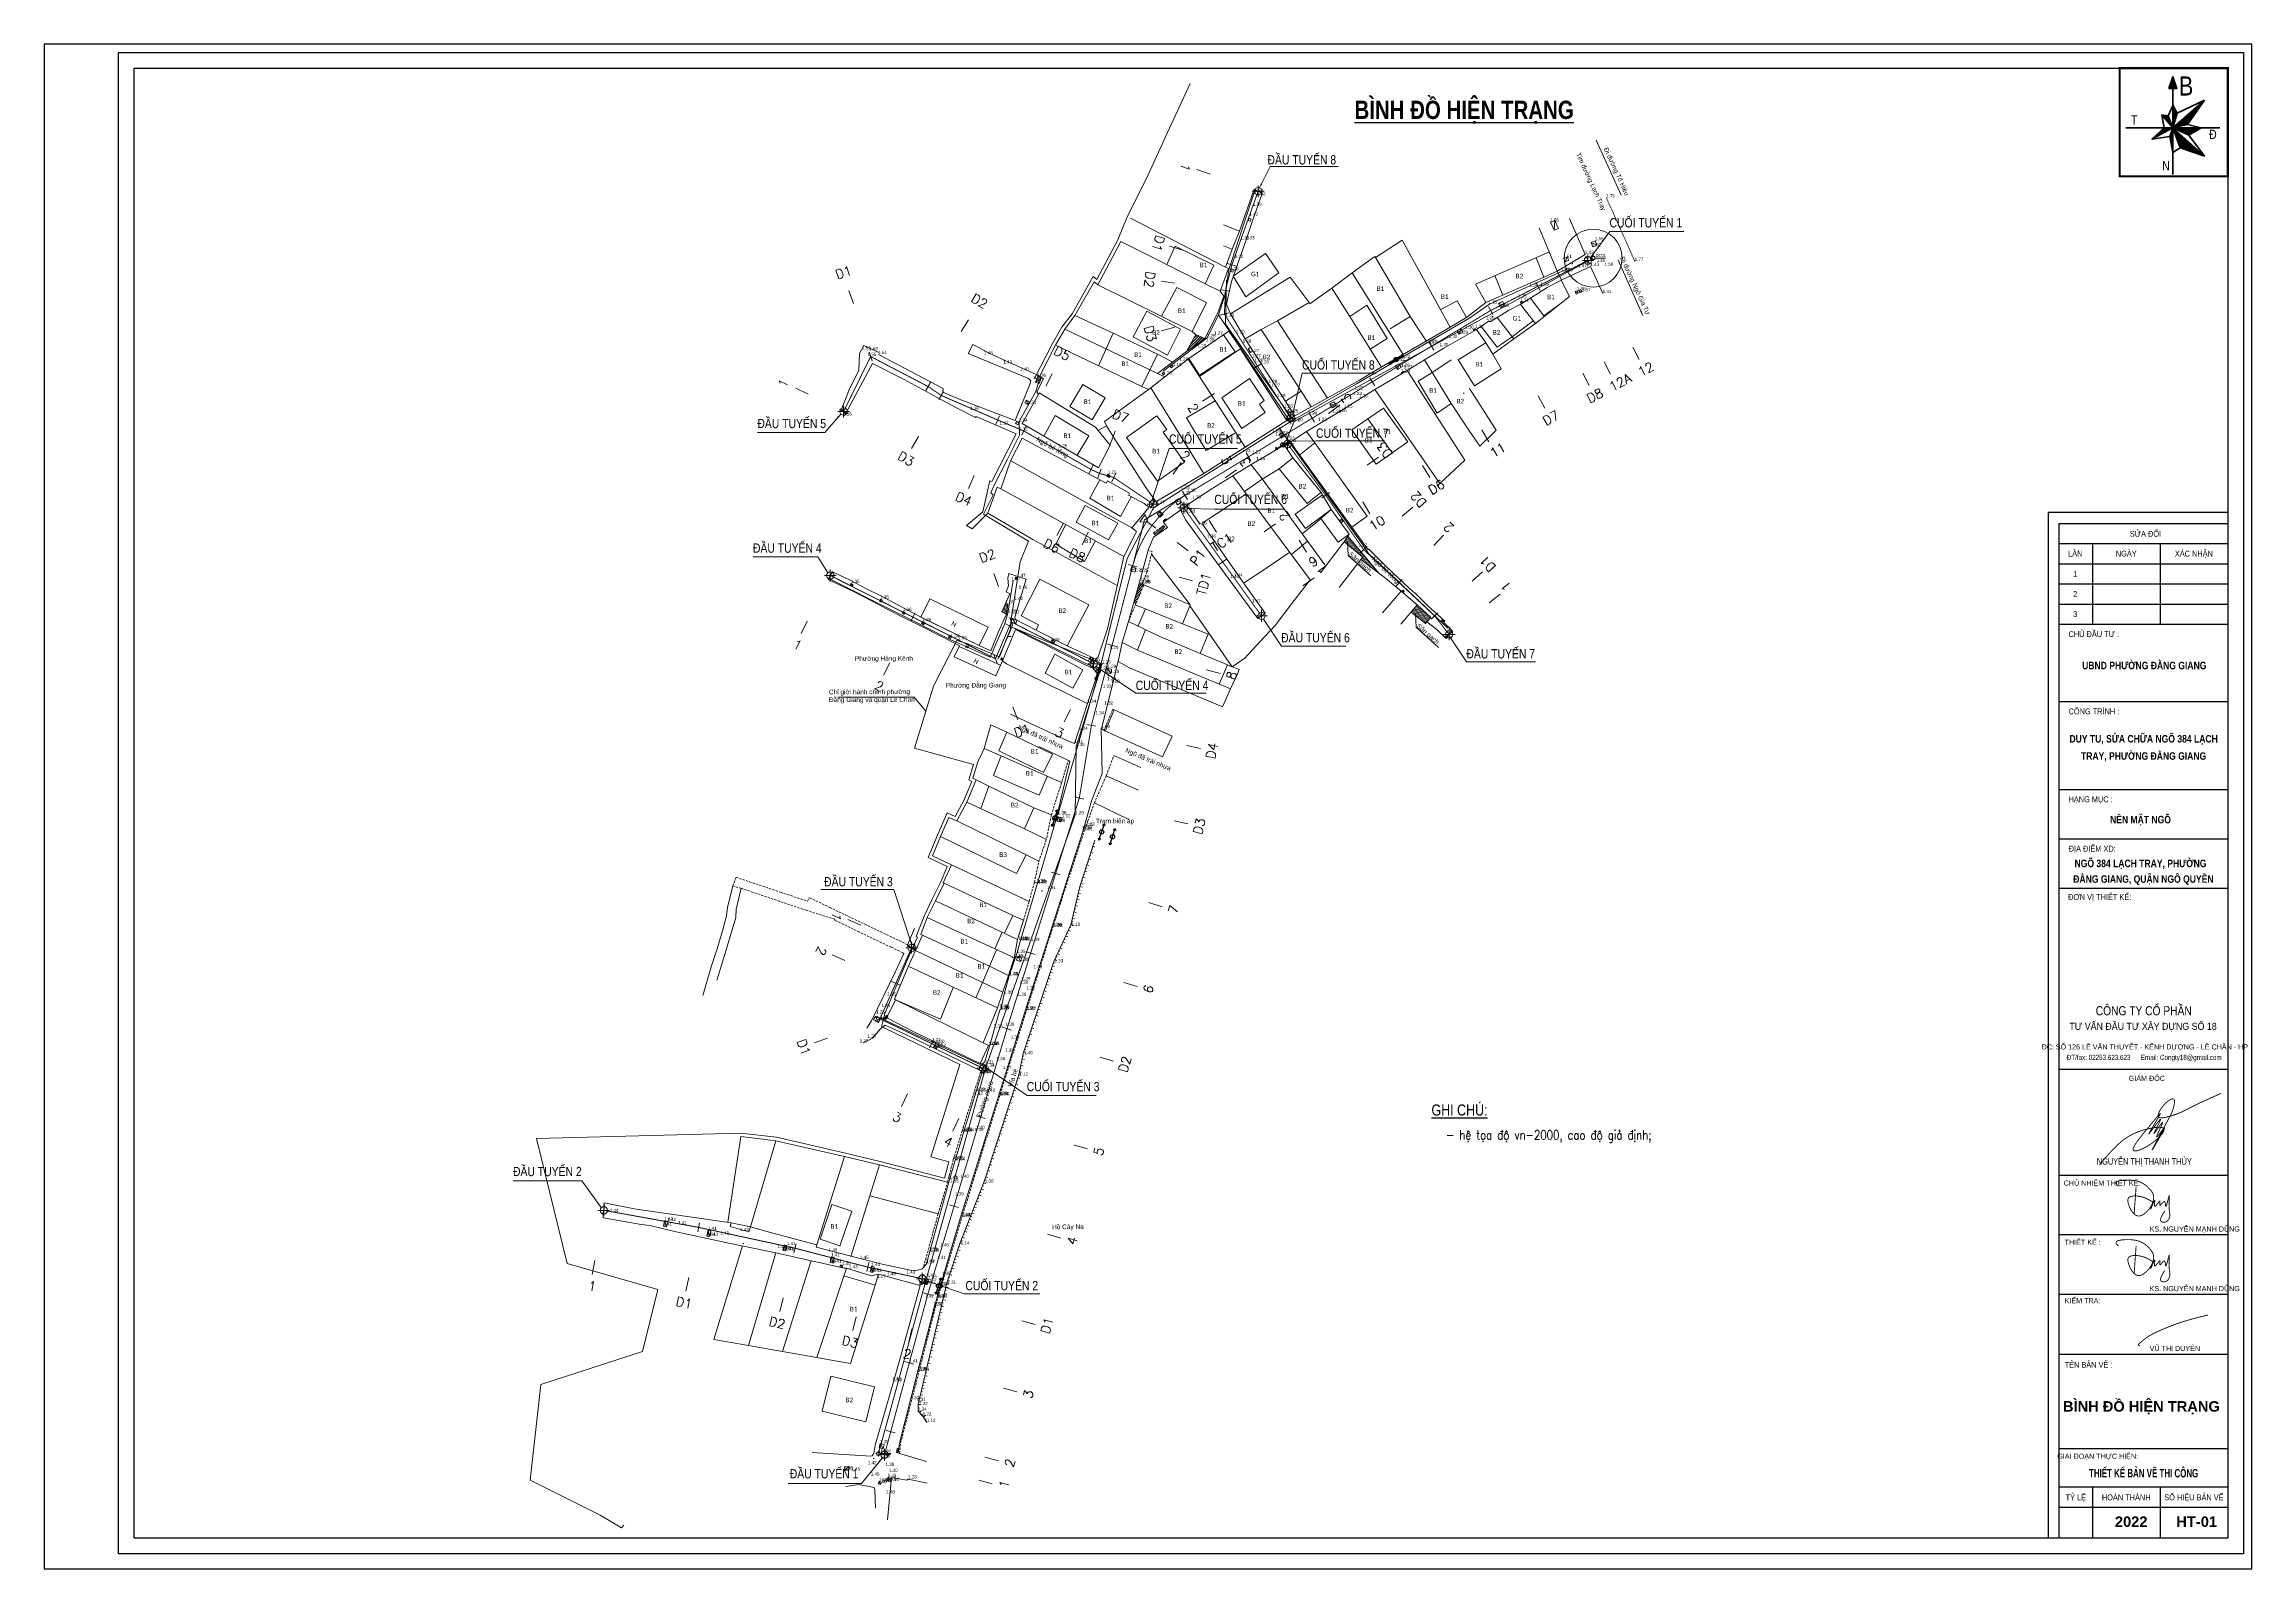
# Model space of a CAD drawing. Header units: metres. Extents: x 598023 to 599449, y 2304619 to 2304947.
# Drawn here: x 598022.9 to 598498.1, y 2304619.1 to 2304947.1 of the extents above; entities that cross this region are included whole.
import ezdxf
from ezdxf.enums import TextEntityAlignment as Align

# ---------------------------------------------------------------- set-up
doc = ezdxf.new("R2010")
doc.units = ezdxf.units.M
doc.header["$MEASUREMENT"] = 0
doc.header["$PDMODE"] = 2
doc.header["$PDSIZE"] = 0.1
for name, pattern in [('CENTERX2', [4, 2.5, -0.5, 0.5, -0.5]), ('DASHDOTTED', [0.2, 0.1, -0.05, 0, -0.05]), ('HIDDEN', [0.375, 0.25, -0.125])]:
    doc.linetypes.add(name, pattern=pattern)
for name, color, linetype in [('BT7-THAY', 7, 'Continuous'), ('Diep_Layer8', 8, 'Continuous'), ('duong', 3, 'Continuous'), ('DUONG DIEN', 20, 'Continuous'), ('DUONG NUOC', 2, 'Continuous'), ('ga', 5, 'Continuous'), ('GHI CHU', 7, 'Continuous'), ('GHICHU', 7, 'Continuous'), ('KHUNGTEN', 5, 'Continuous'), ('KYHIEU', 250, 'Continuous'), ('NHA', 2, 'Continuous'), ('pntelev', 2, 'Continuous'), ('T.bao', 6, 'Continuous'), ('thep', 2, 'Continuous'), ('tram', 6, 'Continuous'), ('TUYEN', 7, 'Continuous'), ('TXT', 5, 'Continuous')]:
    doc.layers.add(name, color=color, linetype=linetype)
for name, color, linetype, lineweight in [('ISO', 153, 'Continuous', 13), ('Khung', 1, 'Continuous', 35), ('Khungbo', 32, 'Continuous', 25), ('LC Dim', 8, 'Continuous', 18), ('LC ISO', 160, 'Continuous', 13), ('LC Khac', 4, 'Continuous', 9), ('LC MANH DUT', 35, 'HIDDEN', 5), ('LC Net dam 1', 30, 'Continuous', 30), ('LC Net manh', 239, 'Continuous', 5), ('LC Net thay', 7, 'Continuous', 25), ('LC Text1', 3, 'Continuous', 20), ('LC Text2', 7, 'Continuous', 25), ('Level 10', 7, 'Continuous', 0), ('Level 22', 7, 'Continuous', 0), ('Level 46', 7, 'Continuous', 0)]:
    doc.layers.add(name, color=color, linetype=linetype, lineweight=lineweight)
doc.styles.add('ghi chu', font='arial.ttf')
doc.styles.add('LC 1', font='')
doc.styles.add('LC 3', font='vnsimli.shx', dxfattribs={"width": 0.75})
doc.styles.add('LC3', font='', dxfattribs={"width": 0.8})
doc.styles.add('Legend', font='calibri.ttf')
doc.styles.add('STYLE1', font='')
doc.styles.add('T2', font='', dxfattribs={"width": 0.8})
doc.styles.add('Ten duong', font='', dxfattribs={"width": 0.85})
doc.styles.add('TENCOC', font='Vnromanc.shx')
doc.styles.add('THANG2', font='')
doc.styles.add('VnAvantH-B', font='')
doc.styles.get('LC 1').set_extended_font_data('.VnAvantH', bold=True)
doc.styles.get('LC3').set_extended_font_data('.VnArialH', bold=True)
doc.styles.get('STYLE1').set_extended_font_data('.VnArial')
doc.styles.get('T2').set_extended_font_data('.VnArialH')
doc.styles.get('Ten duong').set_extended_font_data('.VnBlackH')
doc.styles.get('THANG2').set_extended_font_data('.VnHelvetInsH', bold=True)
doc.styles.get('VnAvantH-B').set_extended_font_data('.VnAvantH', bold=True)
doc.dimstyles.get("Standard").update_dxf_attribs({"dimtxt": 0.18, "dimasz": 0.18, "dimexe": 0.18, "dimexo": 0.0625, "dimgap": 0.09, "dimtad": 0, "dimtih": 1, "dimtoh": 1, "dimdec": 4, "dimzin": 0, "dimdsep": 46, "dimtxsty": 'Standard', "dimcen": 0.09, "dimadec": 0, "dimazin": 0, "dimtfac": 1, "dimtdec": 4, "dimtofl": 0, "dimtmove": 0, "dimatfit": 3, "dimfxl": 1, "dimtolj": 1, "dimtzin": 0, "dimarcsym": 0})
pattern_1 = [(196.400213, (599619.0397, 2305247.4362), (0.070586256, -0.23982823), [])]
pattern_2 = [(44.827088727, (0, 0), (-0.26436360276, 0.26596406813), [])]
pattern_3 = [(45, (598207.307368, 2304740.390247), (-0.0072604615, 0.0072604615), [])]

# ---------------------------------------------------------------- blocks, each defined once
blk = doc.blocks.new('dj')
at = {"layer": 'Diep_Layer8', "color": 6}
blk.add_line((598291.76, 2304639.49), (598295.46, 2304639.49), dxfattribs=at)
for points in [[(598292.14, 2304639.81), (598291.76, 2304639.49)], [(598292.14, 2304639.17), (598291.76, 2304639.49)], [(598295.07, 2304639.81), (598295.46, 2304639.49)], [(598295.07, 2304639.17), (598295.46, 2304639.49)]]:
    blk.add_lwpolyline(points, dxfattribs=at)
blk.add_circle((598293.61, 2304639.49), 0.459, dxfattribs=at)
blk = doc.blocks.new('dc')
at = {"layer": 'KYHIEU', "color": 1, "lineweight": 0}
blk.add_lwpolyline([(-0.5, -0.5), (0.5, -0.5), (0.5, 0.5), (-0.5, 0.5)], close=True, dxfattribs=at)
at = {"layer": 'KYHIEU', "color": 1, "lineweight": 0, "const_width": 0.025}
blk.add_lwpolyline([(-0.04, 0, 1), (0.04, 0, 1)], format="xyb", close=True, dxfattribs=at)
at = {"layer": 'KYHIEU', "color": 1, "lineweight": 0}
for points in [[(0, 0.5), (0, 1)], [(0.5, 0), (1, 0)], [(-0.5, 0), (-1, 0)], [(0, -0.5), (0, -1)]]:
    blk.add_lwpolyline(points, dxfattribs=at)
blk = doc.blocks.new('chu ki Miss Duyen')
at = {"layer": 'ISO', "ltscale": 2, "const_width": 40}
blk.add_lwpolyline([(843, 225), (838, 225), (836, 225), (834, 225), (832, 225), (830, 226), (828, 226), (827, 226), (826, 226), (825, 226), (824, 226), (823, 226), (821, 226), (820, 227), (819, 227), (818, 227), (817, 227), (816, 227), (815, 227), (814, 227), (813, 228), (812, 228), (810, 228), (809, 228), (808, 228), (807, 229), (806, 229), (805, 229), (804, 229), (803, 230), (801, 230), (800, 230), (799, 230), (798, 231), (797, 231), (795, 231), (794, 232), (793, 232), (792, 232), (791, 233), (789, 233), (788, 233), (787, 234), (786, 234), (785, 235), (783, 235), (782, 235), (781, 236), (780, 236), (779, 237), (778, 237), (777, 238), (776, 238), (776, 238), (775, 238), (775, 239), (774, 239), (774, 239), (773, 239), (773, 240), (772, 240), (771, 240), (771, 240), (770, 241), (770, 241), (769, 241), (769, 242), (768, 242), (768, 242), (767, 242), (767, 243), (766, 243), (766, 243), (765, 244), (765, 244), (765, 244), (764, 245), (764, 245), (763, 245), (763, 246), (762, 246), (762, 246), (762, 247), (761, 247), (761, 247), (760, 248), (760, 248), (760, 248), (759, 249), (759, 249), (759, 249), (758, 250), (758, 250), (758, 250), (758, 251), (757, 251), (757, 251), (757, 252), (756, 252), (756, 253), (756, 253), (756, 253), (756, 254), (755, 254), (755, 255), (755, 255), (755, 255), (755, 256), (755, 256), (754, 257), (754, 257), (754, 257), (754, 258), (754, 258), (754, 259), (754, 259), (754, 260), (754, 260), (754, 260), (754, 261), (754, 261), (754, 262), (754, 262), (754, 263), (754, 263), (754, 263), (754, 264), (754, 264), (754, 265), (754, 265), (754, 266), (754, 266), (754, 267), (754, 267), (755, 268), (755, 268), (755, 269), (755, 269), (755, 270), (755, 270), (755, 270), (756, 271), (756, 271), (756, 272), (756, 272), (756, 273), (757, 273), (757, 274), (757, 274), (757, 275), (758, 275), (758, 276), (758, 276), (758, 277), (759, 277), (759, 278), (759, 278), (759, 279), (760, 279), (760, 280), (760, 280), (761, 281), (761, 281), (761, 282), (762, 282), (762, 283), (762, 283), (763, 284), (763, 284), (763, 285), (764, 285), (764, 286), (764, 286), (765, 287), (766, 288), (767, 289), (767, 290), (768, 291), (769, 293), (770, 294), (771, 295), (771, 296), (772, 297), (773, 298), (774, 299), (775, 300), (776, 301), (777, 302), (778, 303), (778, 304), (780, 306), (781, 307), (782, 308), (783, 309), (784, 310), (785, 311), (786, 312), (786, 312), (787, 313), (788, 314), (789, 315), (790, 316), (791, 317), (792, 318), (792, 319), (793, 320), (794, 321), (795, 322), (796, 323), (797, 324), (797, 324), (798, 325), (799, 326), (800, 327), (801, 328), (801, 329), (802, 330), (803, 330), (804, 331), (805, 332), (805, 333), (806, 334), (807, 335), (808, 336), (808, 336), (809, 337), (810, 338), (811, 339), (811, 340), (812, 340), (813, 341), (814, 343), (816, 344), (817, 346), (819, 348), (820, 349), (822, 351), (823, 352), (824, 354), (826, 355), (827, 357), (829, 358), (830, 360), (831, 361), (834, 364), (840, 370), (842, 372), (845, 376), (848, 379), (851, 382), (853, 386), (856, 389), (859, 392), (862, 395), (865, 398), (867, 401), (870, 404), (873, 407), (876, 411), (879, 414), (882, 417), (885, 420), (887, 423), (890, 427), (893, 430), (896, 433), (899, 436), (902, 440), (905, 443), (908, 446), (911, 449), (914, 453), (917, 456), (920, 459), (923, 462), (926, 466), (928, 469), (931, 472), (934, 476), (937, 479), (940, 482), (943, 486), (946, 489), (949, 492), (953, 495), (956, 499), (959, 502), (962, 505), (965, 509), (968, 512), (971, 515), (974, 519), (977, 522), (980, 525), (983, 529), (986, 532), (989, 535), (992, 538), (996, 542), (999, 545), (1002, 548), (1005, 552), (1008, 555), (1011, 558), (1014, 561), (1017, 565), (1021, 568), (1024, 571), (1027, 574), (1030, 578), (1033, 581), (1036, 584), (1040, 587), (1043, 591), (1046, 594), (1049, 596), (1052, 600), (1056, 603), (1059, 606), (1062, 610), (1065, 613), (1069, 616), (1072, 619), (1075, 622), (1078, 625), (1082, 628), (1085, 631), (1088, 634), (1091, 637), (1095, 640), (1098, 643), (1101, 646), (1105, 649), (1108, 652), (1111, 655), (1114, 658), (1118, 661), (1121, 664), (1124, 667), (1128, 670), (1131, 673), (1134, 676), (1138, 679), (1141, 682), (1144, 685), (1148, 688), (1151, 691), (1154, 694), (1158, 697), (1161, 700), (1165, 702), (1168, 705), (1171, 708), (1175, 711), (1178, 714), (1182, 717), (1185, 720), (1188, 722), (1192, 725), (1195, 728), (1199, 731), (1202, 734), (1205, 736), (1209, 739), (1212, 742), (1216, 745), (1219, 747), (1223, 750), (1226, 753), (1229, 756), (1233, 758), (1236, 761), (1240, 764), (1243, 767), (1247, 769), (1250, 772), (1254, 775), (1257, 777), (1261, 780), (1264, 783), (1268, 785), (1271, 788), (1275, 791), (1278, 793), (1282, 796), (1285, 799), (1289, 801), (1292, 804), (1296, 807), (1299, 809), (1303, 812), (1306, 815), (1310, 817), (1313, 820), (1317, 822), (1320, 825), (1324, 828), (1327, 830), (1331, 833), (1335, 835), (1338, 838), (1342, 840), (1345, 843), (1349, 846), (1352, 848), (1356, 851), (1360, 853), (1363, 856), (1367, 858), (1370, 861), (1374, 863), (1377, 866), (1381, 868), (1385, 871), (1392, 876), (1399, 881), (1406, 886), (1413, 891), (1421, 896), (1428, 901), (1435, 906), (1442, 911), (1447, 915), (1457, 921), (1464, 926), (1471, 931), (1479, 936), (1486, 941), (1493, 946), (1501, 950), (1508, 955), (1515, 960), (1523, 965), (1530, 970), (1537, 975), (1545, 980), (1552, 984), (1559, 989), (1567, 994), (1574, 999), (1582, 1004), (1589, 1008), (1596, 1013), (1604, 1018), (1611, 1023), (1619, 1028), (1626, 1032), (1634, 1037), (1641, 1042), (1648, 1046), (1656, 1051), (1663, 1056), (1671, 1061), (1678, 1065), (1686, 1070), (1693, 1075), (1701, 1079), (1708, 1084), (1716, 1089), (1723, 1093), (1731, 1098), (1738, 1103), (1746, 1107), (1753, 1112), (1761, 1116), (1769, 1121), (1776, 1126), (1784, 1130), (1791, 1135), (1799, 1139), (1806, 1144), (1814, 1148), (1822, 1153), (1829, 1158), (1837, 1162), (1844, 1167), (1852, 1171), (1860, 1176), (1867, 1180), (1875, 1185), (1882, 1189), (1890, 1194), (1898, 1198), (1905, 1203), (1913, 1207), (1921, 1212), (1928, 1216), (1936, 1220), (1943, 1225), (1951, 1229), (1959, 1234), (1964, 1237), (1974, 1243), (1982, 1247), (1989, 1251), (1997, 1256), (2005, 1260), (2012, 1265), (2020, 1269), (2028, 1273), (2036, 1278), (2043, 1282), (2051, 1286), (2059, 1291), (2066, 1295), (2074, 1299), (2082, 1304), (2089, 1308), (2097, 1312), (2105, 1317), (2113, 1321), (2120, 1325), (2128, 1330), (2136, 1334), (2144, 1338), (2151, 1342), (2159, 1347), (2167, 1351), (2175, 1355), (2182, 1359), (2190, 1364), (2198, 1368), (2206, 1372), (2213, 1376), (2221, 1381), (2229, 1385), (2237, 1389), (2244, 1393), (2252, 1397), (2260, 1402), (2268, 1406), (2276, 1410), (2283, 1414), (2291, 1418), (2299, 1422), (2307, 1426), (2315, 1431), (2322, 1435), (2330, 1439), (2338, 1443), (2346, 1447), (2354, 1451), (2361, 1455), (2369, 1459), (2377, 1464), (2385, 1468), (2393, 1472), (2401, 1476), (2408, 1480), (2416, 1484), (2424, 1488), (2432, 1492), (2440, 1496), (2448, 1500), (2456, 1504), (2463, 1508), (2471, 1512), (2479, 1516), (2487, 1520), (2495, 1524), (2503, 1528), (2511, 1532), (2519, 1536), (2526, 1540), (2534, 1544), (2542, 1548), (2550, 1552), (2558, 1556), (2566, 1560), (2574, 1564), (2582, 1568), (2590, 1572), (2598, 1575), (2606, 1579), (2613, 1583), (2621, 1587), (2629, 1591), (2637, 1595), (2645, 1599), (2653, 1603), (2661, 1607), (2669, 1610), (2677, 1614), (2685, 1618), (2693, 1622), (2701, 1626), (2709, 1630), (2717, 1633), (2725, 1637), (2733, 1641), (2741, 1645), (2749, 1649), (2756, 1652), (2764, 1656), (2772, 1660), (2780, 1664), (2788, 1668), (2796, 1671), (2804, 1675), (2812, 1679), (2820, 1683), (2828, 1686), (2836, 1690), (2844, 1694), (2852, 1698), (2860, 1701), (2868, 1705), (2876, 1709), (2884, 1712), (2892, 1716), (2900, 1720), (2908, 1723), (2916, 1727), (2925, 1731), (2933, 1734), (2941, 1738), (2949, 1742), (2957, 1745), (2965, 1749), (2973, 1753), (2981, 1756), (2989, 1760), (2997, 1763), (3005, 1767), (3013, 1771), (3021, 1774), (3029, 1778), (3037, 1781), (3045, 1785), (3053, 1789), (3061, 1792), (3069, 1796), (3078, 1799), (3086, 1803), (3094, 1806), (3102, 1810), (3110, 1813), (3118, 1817), (3126, 1820), (3134, 1824), (3142, 1827), (3150, 1831), (3156, 1833), (3167, 1838), (3175, 1841), (3183, 1845), (3191, 1848), (3199, 1852), (3207, 1855), (3215, 1859), (3223, 1862), (3232, 1866), (3240, 1869), (3248, 1873), (3256, 1876), (3264, 1879), (3272, 1883), (3280, 1886), (3288, 1890), (3297, 1893), (3305, 1896), (3313, 1900), (3321, 1903), (3329, 1907), (3337, 1910), (3345, 1913), (3354, 1917), (3362, 1920), (3370, 1923), (3378, 1927), (3386, 1930), (3394, 1933), (3403, 1937), (3411, 1940), (3419, 1944), (3427, 1947), (3435, 1950), (3452, 1957), (3468, 1963), (3484, 1970), (3501, 1977), (3517, 1983), (3534, 1990), (3550, 1996), (3566, 2003), (3583, 2009), (3599, 2016), (3616, 2022), (3632, 2029), (3648, 2035), (3665, 2042), (3681, 2048), (3698, 2055), (3714, 2061), (3731, 2068), (3747, 2074), (3763, 2081), (3780, 2087), (3796, 2093), (3813, 2100), (3828, 2106)], dxfattribs=at)
blk = doc.blocks.new('nguyen thi thanh thuy')
at = {"layer": 'ISO', "ltscale": 2, "const_width": 40}
blk.add_lwpolyline([(-2685, -1690, -0.0063877), (-2178, -1117, -0.0085568), (-1977, -905, -0.0170865), (-1770, -708, -0.1020868), (-833, -161, -0.0398331), (-270, -16, -0.0205119), (-90, 8, -0.0444968), (98, 9, -0.0558697), (182, -8, -0.1136327), (236, -42, -0.1764328), (258, -92, -0.0770332), (254, -135, -0.0695344), (223, -210, -0.0385691), (166, -296, -0.0303679), (57, -421, -0.0823822), (-675, -942, -0.0351577), (-905, -1035, -0.0444105), (-1026, -1062, -0.0669484), (-1091, -1062, -0.1434086), (-1132, -1043, -0.1761308), (-1149, -1007, -0.069024), (-1148, -973, -0.0598872), (-1131, -911, -0.036714), (-1079, -807, -0.0190232), (-1000, -683, -0.0110055), (-898, -542, -0.0104199), (-645, -222, 0.0013552), (-76, 463, -0.0312306), (69, 631, -0.1806227), (82, 640, -0.6021976), (84, 631, -0.0559814), (56, 570, -0.0108457), (-28, 418, 0.0004639), (-371, -161, 0.0232403), (-439, -286, 1.6271128), (-437, -292, 0.049833), (-397, -245, 0.0054959), (-91, 162, -0.0116966), (26, 311, -0.0513805), (82, 370, -0.2885923), (95, 376, -0.3791063), (97, 362, -0.0403943), (80, 315, -0.0150429), (4, 153, 0.0268585), (-200, -261, 0.1601727), (-204, -278, 0.6244103), (-195, -273, 0.0341882), (-141, -204, -0.0153872), (148, 200, -0.034245), (183, 240, -0.3771715), (195, 246, -0.2757427), (195, 230, -0.0397052), (162, 143, -0.0071538), (29, -150, 0.0102693), (-53, -335, 0.0592072), (-81, -418, 0.494242), (-78, -431, 0.2094255), (-61, -421, 0.0315218), (-22, -378, 0.0121512), (92, -232, -0.0154116), (249, -26, -0.0668774), (274, -2, -1.0123135), (279, -8, -0.0552246), (269, -38, -0.0195011), (211, -159, -0.0089675), (2, -538, -0.0052499), (-207, -898, -0.0418751), (-284, -1018, -0.365695), (-264, -970, -0.007459), (-39, -543, 0.0008281), (491, 447, 0.0162439), (598, 659, 0.0588099), (711, 1009, 0.0394131), (734, 1174, 0.0600036), (730, 1242, 0.2406458), (692, 1298, 0.1344535), (647, 1305, 0.0713719), (590, 1291, 0.0406837), (523, 1258, 0.0565007), (335, 1112, 0.0717517), (65, 772, 0.0457041), (5, 642, 0.0585734), (-12, 565, 0.1164753), (-5, 505, 0.1659117), (30, 466, 0.0962446), (88, 446, 0.048338), (165, 443, 0.0366176), (301, 460, 0.0626357), (1097, 724, 0.0104896), (1469, 913, -0.0060809), (1725, 1041, -0.0072516), (2275, 1297, -0.0038455), (2852, 1552)], format="xyb", dxfattribs=at)
blk = doc.blocks.new('Nguyen Manh Dung')
at = {"layer": 'LC ISO', "const_width": 60}
for points in [[(-1870, 1732), (-1922, 1783), (-1970, 1833), (-2008, 1881), (-2021, 1904), (-2030, 1922), (-2036, 1946), (-2036, 1965), (-2032, 1984), (-2024, 2001), (-2013, 2017), (-1997, 2033), (-1956, 2060), (-1902, 2084), (-1839, 2104), (-1766, 2121), (-1686, 2135), (-1601, 2145), (-1512, 2153), (-1330, 2161), (-1222, 2162), (-1153, 2160), (-1069, 2157), (-989, 2152), (-911, 2144), (-837, 2135), (-695, 2110), (-564, 2078), (-443, 2038), (-329, 1991), (-223, 1936), (-123, 1874), (-29, 1805), (62, 1728), (149, 1645), (256, 1528), (315, 1458), (354, 1407), (390, 1354), (422, 1299), (437, 1269), (469, 1185), (484, 1126), (494, 1065), (499, 1003), (499, 941), (494, 878), (485, 814), (471, 750), (453, 686), (431, 622), (405, 559), (376, 496), (307, 372), (227, 253), (136, 140), (37, 34), (-37, -34), (-125, -106), (-181, -145), (-238, -181), (-295, -210), (-353, -234), (-410, -250), (-483, -260), (-523, -259), (-578, -251), (-632, -234), (-684, -211), (-736, -180), (-785, -143), (-833, -100), (-879, -52), (-923, 1), (-965, 58), (-1005, 119), (-1042, 183), (-1077, 249), (-1138, 388), (-1194, 552), (-1208, 601), (-1223, 671), (-1233, 739), (-1236, 803), (-1230, 862), (-1211, 919), (-1186, 959), (-1148, 997), (-1101, 1027), (-1045, 1052), (-983, 1070), (-915, 1083), (-844, 1090), (-769, 1093), (-693, 1092), (-616, 1088), (-517, 1077), (-468, 1069), (-329, 1041), (-199, 1004), (-78, 960), (38, 909), (148, 854), (254, 795), (460, 671)], [(-814, -118), (-802, 50), (-790, 217), (-778, 385), (-765, 552), (-753, 720), (-741, 888), (-729, 1055), (-717, 1223), (-705, 1390), (-693, 1558), (-681, 1725)], [(477, 775), (449, 689), (422, 605), (409, 565), (396, 525), (384, 487), (373, 450), (361, 415), (351, 382), (342, 351), (333, 323), (325, 298), (319, 275), (313, 256), (309, 240), (306, 227), (304, 218), (304, 214), (305, 213), (306, 215), (308, 217), (310, 221), (313, 227), (315, 232), (318, 240), (326, 258), (336, 280), (346, 306), (358, 334), (370, 365), (384, 398), (398, 433), (427, 504), (457, 575), (472, 609), (486, 641), (500, 671), (514, 699), (526, 723), (538, 744), (548, 761), (553, 767), (557, 773), (561, 777), (565, 780), (568, 781), (571, 781), (573, 779), (575, 776), (576, 771), (577, 764), (578, 756), (578, 746), (577, 735), (577, 723), (575, 695), (572, 664), (569, 631), (565, 596), (560, 527), (558, 494), (558, 464), (560, 438), (561, 426), (564, 416), (566, 408), (570, 401), (574, 395), (580, 391), (584, 390), (590, 390), (597, 392), (605, 396), (613, 401), (622, 408), (631, 416), (641, 425), (662, 447), (684, 472), (707, 500), (731, 530), (779, 593), (802, 623), (825, 652), (846, 678), (866, 701), (875, 710), (884, 719), (892, 726), (900, 732), (906, 737), (913, 740), (918, 741), (922, 740), (926, 737), (929, 732), (931, 725), (931, 717), (932, 706), (931, 694), (930, 680), (929, 666), (925, 634), (920, 601), (915, 568), (912, 536), (910, 522), (909, 508), (909, 496), (909, 485), (911, 476), (913, 469), (914, 466), (920, 461), (925, 461), (931, 462), (937, 465), (945, 470), (953, 476), (962, 484), (971, 493), (981, 503), (1003, 526), (1026, 551), (1076, 605), (1101, 632), (1126, 657), (1150, 679), (1162, 688), (1173, 697), (1184, 704), (1195, 709), (1205, 713), (1214, 715), (1223, 715), (1228, 715), (1239, 710), (1246, 704), (1252, 697), (1258, 688), (1263, 677), (1267, 665), (1275, 639), (1281, 609), (1286, 576), (1290, 543), (1293, 510), (1296, 479), (1299, 451), (1302, 426), (1304, 416), (1306, 405), (1308, 399), (1310, 394), (1312, 389), (1315, 387), (1318, 385), (1321, 385), (1324, 387), (1327, 389), (1331, 393), (1334, 399), (1342, 412), (1350, 430), (1359, 452), (1368, 477), (1377, 505), (1386, 536), (1396, 569), (1406, 605), (1426, 679), (1466, 833), (1475, 870), (1485, 906), (1494, 941), (1502, 973), (1510, 1003), (1518, 1031), (1524, 1055), (1531, 1075), (1538, 1095), (1541, 1104), (1545, 1112), (1549, 1116), (1552, 1117), (1554, 1113), (1556, 1106), (1557, 1095), (1558, 1081), (1558, 1065), (1558, 1045), (1557, 1023), (1557, 998), (1556, 971), (1554, 942), (1553, 911), (1552, 878), (1550, 844), (1546, 772), (1543, 696), (1540, 617), (1538, 537), (1537, 458), (1537, 381), (1540, 306), (1541, 276), (1544, 237), (1547, 204), (1550, 173), (1557, 113), (1565, 57), (1573, 5), (1580, -45), (1586, -93), (1590, -139), (1592, -185), (1590, -230), (1584, -276), (1580, -299), (1573, -328), (1568, -347), (1560, -371), (1551, -395), (1540, -419), (1528, -444), (1515, -467), (1501, -491), (1485, -513), (1469, -535), (1451, -556), (1432, -576), (1412, -594), (1390, -611), (1368, -626), (1344, -640), (1320, -652), (1288, -663), (1267, -668), (1239, -673), (1211, -676), (1183, -677), (1155, -676), (1128, -673), (1103, -668), (1079, -662), (1056, -653), (1039, -645), (1019, -632), (1004, -620), (992, -605), (982, -590), (975, -573), (970, -555), (966, -536), (965, -516), (966, -494), (969, -472), (973, -449), (979, -424), (987, -399), (996, -373), (1006, -346), (1018, -319), (1031, -291), (1060, -233), (1093, -172), (1128, -111), (1166, -48), (1246, 81)]]:
    blk.add_lwpolyline(points, dxfattribs=at)
blk = doc.blocks.new('a2')
at = {"layer": 'Defpoints', "flags": 128}
blk.add_lwpolyline([(297, 102.51), (0, 102.51), (0, -102.51), (297, -102.51)], close=True, dxfattribs=at)
at = {"layer": 'KHUNGTEN'}
blk.add_lwpolyline([(295.89, -100.5), (10, -100.5), (10, 101.39), (295.89, 101.39)], close=True, dxfattribs=at)
blk.add_lwpolyline([(293.77, 39.52), (269.61, 39.52), (269.61, -98.38)], dxfattribs=at)
at = {"layer": 'T.bao'}
for p, q in [((271.07, 35.35), (293.77, 35.35)), ((275.55, 35.35), (275.55, 24.51)), ((284.66, 35.35), (284.66, 24.51)), ((271.07, 32.64), (293.77, 32.64)), ((271.07, 29.93), (293.77, 29.93)), ((271.07, 27.22), (293.77, 27.22)), ((271.07, -57.57), (293.77, -57.57)), ((271.07, -65.57), (293.77, -65.57)), ((271.07, -73.66), (293.77, -73.66)), ((271.07, -73.66), (293.77, -73.66)), ((271.07, -91.49), (293.77, -91.49)), ((275.55, -91.49), (275.55, -98.38)), ((284.66, -91.49), (284.66, -98.38)), ((271.07, -94.2), (293.77, -94.2))]:
    blk.add_line(p, q, dxfattribs=at)
at = {"layer": 'thep'}
for p, q in [((271.07, 24.51), (293.77, 24.51)), ((271.07, 14.12), (293.77, 14.12)), ((271.07, 2.3), (293.77, 2.3)), ((271.07, -4.35), (293.77, -4.35)), ((271.07, -11), (293.77, -11)), ((271.07, -35.3), (293.77, -35.3)), ((271.07, -49.59), (293.77, -49.59)), ((271.07, -86.33), (293.77, -86.33))]:
    blk.add_line(p, q, dxfattribs=at)
for points in [[(293.77, -98.38), (12.11, -98.38), (12.11, 99.28), (293.77, 99.28)], [(293.77, 38.06), (293.77, -98.38), (271.07, -98.38), (271.07, 38.06)]]:
    blk.add_lwpolyline(points, close=True, dxfattribs=at)
at = {"layer": 'TXT', "linetype": 'Continuous'}
blk.add_line((293.77, 38.06), (293.77, -98.38), dxfattribs=at)
at = {"layer": 'ISO', "xscale": 0.002842400315090711, "yscale": 0.002842400315090711, "zscale": 0.002842400315090711, "rotation": 352.0676215534355}
blk.add_blockref('chu ki Miss Duyen', (279.5, -72.8), dxfattribs=at)
at = {"layer": 'LC Net dam 1'}
for name, p, xscale, yscale, zscale in [('nguyen thi thanh thuy', (284.43, -43.17), 0.002956096327694343, 0.002956096327694343, 0.002956096327694343), ('Nguyen Manh Dung', (282.79, -54.55), 0.001998562721548159, 0.001998562721548159, 0.001998562721548159), ('Nguyen Manh Dung', (282.79, -62.56), 0.001998562721548159, 0.001998562721548159, 0.001998562721548159)]:
    blk.add_blockref(name, p, dxfattribs=dict(at, xscale=xscale, yscale=yscale, zscale=zscale))
at = {"layer": 'BT7-THAY', "linetype": 'ByBlock', "style": 'VnAvantH-B'}
for s, height, width, p in [('ubnd ph\xadêng §»NG GIANG', 1.013, 0.85, (282.53, 18.45)), ('nÒn mÆt ngâ', 1.013, 0.85, (282.02, -2.27)), ('ngâ 384 L¹CH TRAY, PH¦êNG', 1.013, 0.85, (282.02, -8.16)), ('§»NG GIANG, quËn ng« quyÒn', 1.013, 0.85, (282.41, -10.26)), ('thiÕt kÕ b¶n vÏ thi c«ng', 1.1397, 0.7, (282.44, -90.22))]:
    blk.add_text(s, height=height, dxfattribs=dict(at, width=width)).set_placement(p, align=Align.CENTER)
at = {"layer": 'BT7-THAY', "insert": (282.44, 9.61), "char_height": 1.013, "width": 23.1801, "attachment_point": 2, "line_spacing_factor": 1.372151, "style": 'VnAvantH-B'}
blk.add_mtext('{\\W0.85;duy tu, söa ch÷a NGâ 384 L¹CH TRAY, PH¦êNG §»NG GIANG}', dxfattribs=at)
at = {"layer": 'GHICHU', "color": 0, "style": 'THANG2'}
blk.add_text('2022', height=1.409, dxfattribs=at).set_placement((280.77, -96.87), align=Align.CENTER)
at = {"layer": 'TXT', "linetype": 'Continuous'}
for s, height, style, width, p in [('söa ®æi', 0.788, 'T2', 0.9, (282.69, 36.27)), ('lÇn', 0.788, 'T2', 0.9, (273.24, 33.61)), ('ngµy', 0.788, 'T2', 0.9, (280.1, 33.61)), ('x¸c nhËn', 0.788, 'T2', 0.9, (289.21, 33.61)), ('1', 0.788, 'T2', 0.9, (273.24, 30.9)), ('2', 0.788, 'T2', 0.9, (273.24, 28.19)), ('3', 0.788, 'T2', 0.9, (273.24, 25.48)), ('c«ng ty cæ phÇn', 1.2314, 'T2', 0.8, (282.46, -28.08)), ('®c: sè 126 lª v¨n thuyÕt - kªnh d\xad¬ng - lª ch©n - hp', 0.6896, 'T2', 0.8, (282.6, -32.67)), ('§T/fax: 02253.623.623      Email: Congty18@gmail.com', 0.6896, 'STYLE1', 0.7, (282.52, -34.08)), ('nguyÔn thÞ thanh thñy', 0.8866, 'T2', 0.8, (282.53, -48.17)), ('giai ®o¹n thùc hiÖn:', 0.6896, 'T2', 0.8, (276.26, -87.71)), ('tû lÖ', 0.788, 'T2', 0.9, (273.32, -93.29)), ('hoµn thµnh', 0.788, 'T2', 0.9, (280.1, -93.29)), ('sè hiÖu b¶n vÏ', 0.7881, 'T2', 0.9, (289.21, -93.29))]:
    blk.add_text(s, height=height, dxfattribs=dict(at, style=style, width=width)).set_placement(p, align=Align.CENTER)
at = {"layer": 'TXT', "linetype": 'Continuous', "style": 'T2'}
for s, height, width, p in [('chñ ®Çu t\xad :', 0.7881, 0.9, (272.34, 22.79)), ('c«ng tr×nh :', 0.7881, 0.9, (272.34, 12.4)), ('h¹ng môc :', 0.788, 0.9, (272.34, 0.58)), ('®Þa ®iÓm xd:', 0.7881, 0.9, (272.36, -6.07)), ('®¬n vÞ thiÕt kÕ:', 0.7881, 0.9, (272.28, -12.56)), ('gi¸m ®èc', 0.69, 0.8, (280.44, -36.9)), ('chñ nhiÖm thiÕt kÕ:', 0.6896, 0.8, (271.69, -50.98)), ('ks. nguyÔn m¹nh dòng', 0.6896, 0.8, (283.25, -57.16)), ('thiÕt kÕ :', 0.69, 0.8, (271.81, -58.93)), ('ks. nguyÔn m¹nh dòng', 0.6896, 0.8, (283.25, -65.17)), ('kiÓm tra:', 0.69, 0.8, (271.81, -66.8)), ('vò thÞ duyªn', 0.6896, 0.8, (283.25, -73.22)), ('tªn b¶n vÏ :', 0.7881, 0.9, (271.81, -75.47))]:
    blk.add_text(s, height=height, dxfattribs=dict(at, width=width)).set_placement(p)
at = {"layer": 'TXT', "linetype": 'Continuous', "style": 'T2', "width": 0.9}
blk.add_text('t\xad vÊn ®Çu t\xad x©y dùng sè 18', height=0.9457, dxfattribs=at).set_placement((282.36, -29.52), align=Align.MIDDLE)
blk = doc.blocks.new('TIEUDE1')
at = {"layer": 'LC Text2', "color": 7, "style": 'LC 1'}
blk.add_attdef('TIªU§Ò', text='', height=5, dxfattribs=at).set_placement((0, 0), align=Align.BOTTOM_CENTER)
blk.add_attdef('TL', text='', height=3, dxfattribs=at).set_placement((0, -2), align=Align.TOP_CENTER)
blk = doc.blocks.new('bu lon')
at = {"layer": 'LC Khac', "color": 9}
for p, q in [((0.79, 0), (-0.79, 0)), ((0, -0.79), (0, 0.79))]:
    blk.add_line(p, q, dxfattribs=at)
at = {"layer": 'LC Khac', "color": 7}
blk.add_circle((0, 0), 0.5, dxfattribs=at)
blk = doc.blocks.new('MM')
at = {"layer": 'LC Khac', "xscale": 2.289702860291335, "yscale": 2.289702860291335, "zscale": 2.289702860291335}
blk.add_blockref('bu lon', (0, 0), dxfattribs=at)
blk = doc.blocks.new('COCTRENTUYEN')
at = {"layer": 'LC Net thay', "lineweight": 0, "flags": 128}
blk.add_lwpolyline([(88.28, 223.51), (86.58, 222.46)], dxfattribs=at)
at = {"layer": 'TUYEN', "color": 1, "lineweight": 0}
for p, q in [((70.06, 275.52), (67.24, 276.53)), ((64.21, 259.12), (61.34, 259.98)), ((62.51, 252.03), (59.54, 252.46)), ((62.51, 242.58), (59.61, 241.81)), ((71, 228.28), (68.47, 226.67)), ((78.14, 217.07), (75.6, 215.46)), ((64.16, 207.24), (65.19, 205.53)), ((56.77, 200.52), (58.38, 199.33)), ((69.88, 201.01), (71.44, 198.45)), ((62.96, 196.26), (65.37, 194.47)), ((52.46, 191.52), (54.4, 191.02)), ((63.42, 188.78), (66.32, 188.02))]:
    blk.add_line(p, q, dxfattribs=at)
at = {"layer": 'TUYEN', "color": 2, "lineweight": 0}
for p, q in [((81.36, 271.48), (79.48, 272.15)), ((150.94, 257.83), (151.86, 256.05)), ((75.7, 255.67), (73.79, 256.24)), ((140.17, 252.24), (141.09, 250.46)), ((74.39, 250.3), (72.41, 250.59)), ((74.11, 245.65), (72.18, 245.14)), ((129.98, 247.03), (130.96, 245.28)), ((117.22, 239.35), (118.25, 237.63)), ((161.07, 238.3), (162.45, 235.64)), ((-3.3, 237.2), (-2.68, 235.3)), ((81.13, 234.72), (79.44, 233.65)), ((154.89, 235.09), (156.28, 232.43)), ((9.92, 230.64), (8.89, 228.93)), ((12.67, 228.76), (11.7, 227.01)), ((104.48, 231.68), (105.52, 229.97)), ((150.3, 232.71), (151.68, 230.05)), ((-9.71, 224.86), (-7.92, 223.97)), ((24.76, 223.52), (23.97, 221.68)), ((88.26, 223.51), (86.57, 222.44)), ((91.52, 223.82), (92.56, 222.11)), ((140.67, 227.8), (142.13, 225.18)), ((30.43, 221.14), (29.54, 219.34)), ((128.57, 220.5), (130.11, 217.93)), ((77.84, 215.53), (78.88, 213.82)), ((85.96, 216.84), (87.56, 218.04)), ((44.89, 212.85), (43.97, 211.07)), ((46.6, 212.06), (45.9, 210.19)), ((49.76, 211.14), (48.91, 209.33)), ((115.83, 212.83), (117.38, 210.26)), ((58.36, 205.35), (57.24, 203.69)), ((94.13, 205.84), (95.75, 207.01)), ((102.92, 205.01), (104.48, 202.44)), ((63.59, 203.12), (65.21, 204.29)), ((89.24, 196.72), (90.8, 194.15)), ((102.37, 194.05), (103.88, 195.36)), ((71.96, 191.51), (73.58, 192.68)), ((-11.22, 190.04), (-12.12, 188.25)), ((23.51, 189.58), (24.53, 186.76)), ((110.07, 186.85), (111.44, 188.31)), ((6.56, 181.08), (5.66, 179.29)), ((80.33, 179.89), (81.95, 181.06)), ((117.65, 179.78), (119.12, 181.13)), ((-16.62, 179.32), (-17.97, 176.64)), ((26.95, 180.09), (27.63, 178.21)), ((120.74, 175.86), (122.31, 177.1)), ((23.54, 172.17), (24.23, 170.29)), ((48.01, 174.34), (49.95, 173.84)), ((1.16, 170.36), (-0.19, 167.68)), ((45.46, 171.04), (44.55, 169.25)), ((69.31, 168.82), (72.22, 168.07)), ((27.65, 160.89), (28.68, 158.07)), ((40.02, 160.34), (38.66, 157.66)), ((43.55, 157.11), (45.51, 156.7)), ((65.07, 152.54), (68.01, 151.92)), ((40.95, 141.5), (42.89, 141.04)), ((62.35, 136.39), (65.26, 135.69)), ((35.88, 125.35), (37.79, 124.75)), ((56.87, 118.77), (59.74, 117.87)), ((6.75, 108.64), (4.92, 109.46)), ((30.49, 108.17), (32.4, 107.58)), ((3.34, 101), (1.52, 101.82)), ((51.49, 101.59), (54.35, 100.69)), ((-0.04, 94.11), (-1.92, 93.43)), ((25.4, 91.95), (27.32, 91.36)), ((10.55, 89.35), (9.68, 87.54)), ((21.64, 84.02), (20.77, 82.22)), ((46.44, 85.51), (49.31, 84.63)), ((19.73, 72.9), (21.64, 72.33)), ((40.81, 66.62), (43.69, 65.76)), ((-60.26, 53.55), (-60.61, 51.58)), ((14.01, 53.74), (15.93, 53.17)), ((-39.83, 49.89), (-40.21, 47.92)), ((-19.05, 45.39), (-19.51, 43.44)), ((35.1, 47.45), (37.97, 46.6)), ((-3.37, 41.31), (-3.83, 39.37)), ((8.33, 38.84), (7.92, 36.89)), ((8.37, 34.81), (10.3, 34.26)), ((29.54, 28.8), (32.42, 27.98)), ((4.37, 20.01), (6.3, 19.49)), ((25.61, 14.27), (28.51, 13.49)), ((0.37, 5.22), (2.31, 4.7)), ((-0.97, 0.26), (0.97, -0.26)), ((21.61, -0.52), (24.51, -1.3)), ((20.27, -5.48), (23.17, -6.26))]:
    blk.add_line(p, q, dxfattribs=at)
at = {"layer": 'TUYEN', "color": 5, "lineweight": 0}
for p, q in [((-7.65, 250.49), (-6.71, 247.64)), ((18.04, 244.18), (16.5, 241.61)), ((-19.1, 229.48), (-16.41, 228.15)), ((36.07, 232.54), (34.74, 229.86)), ((7.29, 219.08), (5.84, 216.46)), ((49.61, 220.17), (48.56, 217.36)), ((19.26, 210.64), (18.08, 207.89)), ((63.83, 213.44), (62.15, 210.96)), ((38.49, 200.39), (37.12, 197.72)), ((43.82, 198.46), (42.55, 195.74))]:
    blk.add_line(p, q, dxfattribs=at)
at = {"layer": 'TUYEN', "color": 3, "lineweight": 0}
for p, q in [((95.59, 224), (98, 225.78)), ((103.87, 212.85), (106.3, 214.6)), ((111.43, 201.91), (113.7, 203.88)), ((118.26, 195.62), (120.31, 197.81)), ((126.48, 187.9), (128.69, 189.94)), ((130.16, 183.29), (132.52, 185.15)), ((-5.13, 113.94), (-7.87, 115.16)), ((-8.53, 106.3), (-11.27, 107.52)), ((-12.24, 89.63), (-15.06, 88.6)), ((4.92, 77.63), (3.62, 74.92)), ((16.01, 72.3), (14.72, 69.6))]:
    blk.add_line(p, q, dxfattribs=at)
at = {"layer": 'TUYEN', "color": 6, "lineweight": 0}
for p, q in [((73.33, 210.14), (75.76, 211.89)), ((81.7, 198.52), (84.13, 200.27)), ((90.07, 186.9), (92.5, 188.66))]:
    blk.add_line(p, q, dxfattribs=at)
at = {"layer": 'TUYEN', "color": 4, "lineweight": 0}
for p, q in [((-62.37, 41.74), (-62.9, 38.78)), ((-42.15, 38.11), (-42.74, 35.17)), ((-21.83, 33.72), (-22.52, 30.8)), ((-6.12, 29.63), (-6.81, 26.71)), ((5.86, 27.1), (5.24, 24.17))]:
    blk.add_line(p, q, dxfattribs=at)
at = {"layer": 'TUYEN', "color": 1, "linetype": 'CENTERX2', "lineweight": 40, "const_width": 0.2}
for points in [[(80.42, 271.82), (74.74, 255.95), (73.4, 250.44), (73.15, 245.39), (87.42, 222.98), (73.15, 245.39), (87.42, 222.98)], [(-8.81, 224.42), (-2.99, 236.25), (9.41, 229.79), (12.18, 227.89), (24.36, 222.6), (29.99, 220.24), (44.43, 211.96), (46.25, 211.12), (49.33, 210.23), (57.8, 204.52)], [(121.53, 176.48), (118.39, 180.46), (103.13, 194.7), (94.94, 206.42), (86.76, 217.44)], [(81.14, 180.47), (64.4, 203.71)], [(-11.67, 189.14), (23.89, 171.23), (27.29, 179.15), (45.01, 170.14)], [(5.83, 109.05), (-0.98, 93.77), (21.21, 83.12)], [(-60.43, 52.56), (-40.02, 48.9), (-19.28, 44.42), (-3.6, 40.34), (8.13, 37.86)]]:
    blk.add_lwpolyline(points, dxfattribs=at)
blk.add_lwpolyline([(0, 0), (9.33, 34.54), (26.36, 91.65), (41.92, 141.27), (44.53, 156.91), (53.43, 191.27, -0.195591), (64.67, 206.38), (105, 230.82), (130.47, 246.16), (140.63, 251.35), (151.4, 256.94)], format="xyb", dxfattribs=at)
at = {"layer": 'TUYEN', "color": 2, "lineweight": 0, "flags": 128}
blk.add_lwpolyline([(144.76, 254.62), (145.68, 252.85)], dxfattribs=at)
at = {"layer": 'TUYEN', "color": 1, "lineweight": 0}
blk.add_lwpolyline([(53.43, 191.27), (55.98, 201.11), (64.67, 206.38)], dxfattribs=at)
blk.add_lwpolyline([(54.92, 200.66), (56.11, 202.26), (56.67, 200.6)], close=True, dxfattribs=at)
at = {"layer": 'LC MANH DUT', "xscale": 0.6987324145411622, "yscale": 0.6987324145411622, "zscale": 0.6987324145411622, "rotation": 359.999216292062}
for p in [(80.42, 271.82, 0), (151.4, 256.94, 0), (-8.81, 224.42), (87.42, 222.98, 0), (86.76, 217.44, 0), (57.8, 204.52), (64.4, 203.71, 0), (-11.67, 189.14), (81.14, 180.47, 0), (121.53, 176.48, 0), (45.01, 170.14), (5.83, 109.05), (21.21, 83.12), (-60.43, 52.56), (8.13, 37.86), (0, 0)]:
    blk.add_blockref('MM', p, dxfattribs=at)
at = {"layer": 'LC Text2', "style": 'T2', "width": 0.8}
for s, rotation, p in [('®Çu tuyÕn 8', 0.0008, (82.43, 277.58)), ('cuèi tuyÕn 1', 0.0008, (156.05, 264.03, 0)), ('cuèi tuyÕn 8', 0.0008, (89.86, 233.45, 0)), ('®Çu tuyÕn 5', 0.0008, (-27.37, 220.85, 0)), ('cuèi tuyÕn 5', 0.0008, (61.23, 217.51, 0)), ('cuèi tuyÕn 7', 0.0008, (92.88, 218.77, 0)), ('cuèi tuyÕn 6', 0.0008, (70.98, 204.53, 0)), ('®Çu tuyÕn 4', 0.0008, (-28.32, 194.04, 0)), ('®Çu tuyÕn 6', 0.0008, (85.37, 174.76)), ('®Çu tuyÕn 7', 0.0008, (125.24, 171.3, 0)), ('cuèi tuyÕn 4', 0.0008, (54.06, 164.5, 0)), ('®Çu tuyÕn 3', 359.9992, (-13.01, 122.26, 0)), ('cuèi tuyÕn 3', 0.0008, (30.62, 78.19, 0)), ('®Çu tuyÕn 2', 0.0008, (-79.97, 59.92, 0)), ('cuèi tuyÕn 2', 0.0008, (17.41, 35.37, 0)), ('®Çu tuyÕn 1', 0.0008, (-20.4, -5.11, 0))]:
    blk.add_text(s, height=2, rotation=rotation, dxfattribs=at).set_placement(p)
at = {"layer": 'TUYEN', "color": 1, "lineweight": 0, "style": 'TENCOC'}
for s, rotation, p in [('1', 250.3188, (64.09, 278.11)), ('D1', 253.2893, (58.46, 262.58)), ('D2', 261.7124, (56.33, 254.71)), ('D3', 284.8195, (55.78, 242.62)), ('2', 302.4739, (65.16, 225.35)), ('3', 302.4739, (72.29, 214.14)), ('TC1', 31.2177, (71.09, 194.14)), ('P1', 53.3514, (67.18, 191.05)), ('TD1', 75.485, (69.08, 184.7))]:
    blk.add_text(s, height=2, rotation=rotation, dxfattribs=at).set_placement(p)
at = {"layer": 'TUYEN', "color": 5, "lineweight": 0, "style": 'TENCOC'}
for s, rotation, p in [('D1', 18.1191, (-10.17, 252.85)), ('D2', 329.0354, (18.42, 248.23)), ('D5', 333.6958, (36.21, 236.82)), ('1', 63.7887, (-21.27, 229.33)), ('D7', 339.664, (48.81, 223.1)), ('D3', 331.0813, (2.61, 214.24)), ('2', 325.9693, (63.52, 214.54)), ('D4', 336.886, (15.04, 205.38)), ('D6', 332.8061, (33.95, 195.42)), ('D8', 334.9231, (39.47, 193.32))]:
    blk.add_text(s, height=2, rotation=rotation, dxfattribs=at).set_placement(p)
at = {"layer": 'TUYEN', "color": 2, "lineweight": 0, "style": 'TENCOC'}
for s, rotation, p in [('12', 27.4316, (162.8, 231.87)), ('D8', 27.4316, (151.82, 226.17)), ('12A', 27.4316, (156.62, 228.67)), ('D7', 29.0645, (142.37, 221.31)), ('11', 31.0494, (131.06, 214.41)), ('D6', 31.0494, (117.8, 206.43)), ('10', 31.2177, (105.07, 198.71)), ('D2', 19.9039, (20.82, 191.83)), ('9', 31.2177, (92.08, 190.84)), ('1', 333.2602, (-19.93, 173.71)), ('2', 333.2602, (-2.36, 164.86)), ('8', 75.485, (75.44, 166.55)), ('D1', 20.0061, (28.31, 154.21)), ('3', 333.0559, (36.48, 154.85)), ('D4', 78.0033, (71.08, 149.51)), ('D3', 76.554, (68.28, 133.25)), ('7', 72.5865, (62.88, 116.18)), ('6', 72.5865, (57.5, 99.05)), ('D2', 72.9937, (52.17, 82.02)), ('5', 73.401, (46.85, 64.12)), ('4', 73.401, (41.12, 44.91)), ('D1', 74.1382, (35.45, 25.83)), ('3', 74.8754, (31.71, 11.93)), ('2', 74.8754, (27.71, -2.86)), ('1', 74.8754, (26.49, -7.41))]:
    blk.add_text(s, height=2, rotation=rotation, dxfattribs=at).set_placement(p)
at = {"layer": 'TUYEN', "color": 3, "lineweight": 0, "style": 'TENCOC'}
for s, rotation, p in [('3', 126.5912, (100.71, 227.17)), ('D3', 125.7632, (109.51, 215.28)), ('D2', 130.9518, (116.83, 204.85)), ('2', 136.9685, (122.72, 199.66)), ('D1', 132.6225, (131.74, 191.05)), ('1', 128.2765, (135.07, 186.76)), ('1', 245.9737, (-10.89, 116.98)), ('2', 245.9737, (-14.2, 109.55)), ('D1', 290.1681, (-18.92, 88.96)), ('3', 334.3625, (1.51, 72.06)), ('4', 334.3625, (12.52, 66.77))]:
    blk.add_text(s, height=2, rotation=rotation, dxfattribs=at).set_placement(p)
at = {"layer": 'TUYEN', "color": 6, "lineweight": 0, "style": 'TENCOC'}
for s, p in [('3', (78.99, 213.4)), ('2', (87.36, 201.78)), ('1', (95.53, 190.43))]:
    blk.add_text(s, height=2, rotation=125.7706, dxfattribs=at).set_placement(p)
at = {"layer": 'TUYEN', "color": 4, "lineweight": 0, "style": 'TENCOC'}
for s, rotation, p in [('1', 349.8332, (-63.94, 35.42)), ('D1', 348.8133, (-45.05, 32.06)), ('D2', 346.6036, (-25.05, 27.8)), ('D3', 346.7523, (-9.33, 23.71)), ('2', 348.0908, (3.86, 20.88))]:
    blk.add_text(s, height=2, rotation=rotation, dxfattribs=at).set_placement(p)
at = {"layer": 'LC Dim', "lineweight": 0}
for points in [[(80.73, 272.56, 0), (82.98, 277.14, 0), (97.62, 277.14, 0)], [(151.92, 257.43, 0), (156.1, 263.18, 0), (172.06, 263.18, 0)], [(87.82, 223.66), (89.9, 232.7), (105.84, 232.7)], [(-9.42, 223.89), (-12.88, 219.92), (-27.35, 219.92)], [(57.56, 205.28), (61.27, 216.5), (75.98, 216.5)], [(87.56, 218.04), (92.93, 218.11), (107.6, 218.11)], [(65.19, 203.55), (71.02, 203.42), (86.08, 203.42)], [(-12.22, 189.72), (-14.36, 193.16), (-28.3, 193.16)], [(81.54, 179.78, 0), (85.42, 173.96, 0), (99.3, 173.96, 0)], [(121.41, 176.41), (125.29, 170.6), (140.09, 170.6)], [(45.44, 169.66), (54.1, 163.8), (69.21, 163.8)], [(5.83, 109.85), (2.03, 121.58), (-13.72, 121.58)], [(22.01, 83.12, 0), (30.67, 77.26, 0), (45.59, 77.26, 0)], [(-61, 53.14), (-65.18, 58.89), (-79.95, 58.89)], [(8.82, 37.46, 0), (17.16, 34.58, 0), (33.42, 34.58, 0)], [(-0.46, -0.65, 0), (-4.96, -6.24, 0), (-20.75, -6.24, 0)]]:
    blk.add_leader(points, dimstyle='Standard', override={"dimasz": 1, "dimgap": 0.09, "dimtad": 0, "dimdsep": 0, "dimtix": 1, "dimlwd": 0, "dimlwe": 0}, dxfattribs=at)

msp = doc.modelspace()

# ---------------------------------------------------------------- hatches: boundary and pattern name
at = {"layer": 'DUONG DIEN', "linetype": 'Continuous', "lineweight": 0}
h = msp.add_hatch(dxfattribs=at)
h.set_pattern_fill('ANSI31', color=256, scale=2, angle=151.40021)
h.set_pattern_definition(pattern_1)
h.paths.add_polyline_path([(598302.793, 2304840.077), (598306.795, 2304836.771), (598306.362, 2304836.289), (598310.224, 2304833.306), (598303.532, 2304841.288)])
h.paths.add_polyline_path([(598308.26, 2304835.437), (598308.037, 2304835.559), (598307.98, 2304835.453), (598308.202, 2304835.332)], flags=24)
h.paths.add_polyline_path([(598308.309, 2304835.545), (598308.075, 2304835.673), (598308.018, 2304835.567), (598308.252, 2304835.44)], flags=24)
h.paths.add_polyline_path([(598308.306, 2304835.686), (598308.13, 2304835.782), (598308.073, 2304835.677), (598308.249, 2304835.581)], flags=25)
h.paths.add_polyline_path([(598310.217, 2304833.418), (598310.006, 2304833.533), (598309.949, 2304833.427), (598310.159, 2304833.312)], flags=9)
h.paths.add_polyline_path([(598306.788, 2304836.883), (598306.542, 2304837.017), (598306.485, 2304836.911), (598306.731, 2304836.777)], flags=24)
h.paths.add_polyline_path([(598306.785, 2304837.024), (598306.703, 2304837.068), (598306.645, 2304836.963), (598306.727, 2304836.918)], flags=24)
h = msp.add_hatch(dxfattribs=at)
h.set_pattern_fill('ANSI31', color=256, scale=2, angle=151.40021)
h.set_pattern_definition([(196.400213078, (0, 0), (0.070586256112, -0.239828231132), [])])
h.paths.add_polyline_path([(598318.46, 2304826.486), (598317.177, 2304824.94), (598320.3, 2304822.456), (598320.598, 2304822.811), (598321.449, 2304823.811)])
at = {"layer": 'ga', "linetype": 'Continuous', "lineweight": 0, "ltscale": 2}
h = msp.add_hatch(dxfattribs=at)
h.set_pattern_fill('ANSI31', color=8, scale=3, angle=-0.17291)
h.set_pattern_definition(pattern_2)
h.paths.add_polyline_path([(598272.745, 2304883.799), (598270.825, 2304884.634), (598268.82, 2304880.986), (598272.397, 2304883.497)])
h.paths.add_polyline_path([(598272.674, 2304883.815), (598272.451, 2304883.937), (598272.394, 2304883.831), (598272.616, 2304883.71)], flags=24)
h.paths.add_polyline_path([(598272.326, 2304883.513), (598272.103, 2304883.634), (598272.046, 2304883.529), (598272.268, 2304883.408)], flags=24)
h.paths.add_polyline_path([(598272.427, 2304883.699), (598272.275, 2304883.782), (598272.218, 2304883.677), (598272.37, 2304883.594)], flags=24)
h.paths.add_polyline_path([(598272.688, 2304883.802), (598272.466, 2304883.924), (598272.408, 2304883.818), (598272.631, 2304883.697)], flags=24)
h.paths.add_polyline_path([(598272.34, 2304883.5), (598272.118, 2304883.621), (598272.06, 2304883.516), (598272.283, 2304883.395)], flags=24)
h.paths.add_polyline_path([(598272.386, 2304883.749), (598272.234, 2304883.832), (598272.177, 2304883.726), (598272.329, 2304883.644)], flags=24)
h = msp.add_hatch(dxfattribs=at)
h.set_pattern_fill('ANSI31', color=8, scale=3, angle=-0.17291)
h.set_pattern_definition(pattern_2)
h.paths.add_polyline_path([(598259.668, 2304830.841), (598259.294, 2304831.056), (598258.913, 2304831.172), (598257.604, 2304826.995), (598257.948, 2304826.799)])
h.paths.add_polyline_path([(598264.346, 2304842.876), (598263.878, 2304843.545), (598261.728, 2304842.001), (598262.182, 2304841.363)])
at = {"layer": 'ga', "linetype": 'Continuous', "lineweight": 0}
h = msp.add_hatch(dxfattribs=at)
h.set_pattern_fill('ANSI31', color=256, scale=2, angle=151.40021)
h.set_pattern_definition(pattern_1)
h.paths.add_polyline_path([(598229.088, 2304825.028), (598230.086, 2304824.522), (598230.391, 2304826.568), (598229.883, 2304826.768)])
h.paths.add_polyline_path([(598230.079, 2304824.633), (598229.856, 2304824.754), (598229.799, 2304824.649), (598230.021, 2304824.528)], flags=24)
h.paths.add_polyline_path([(598230.075, 2304824.774), (598229.993, 2304824.819), (598229.936, 2304824.713), (598230.018, 2304824.669)], flags=24)
h.paths.add_polyline_path([(598230.334, 2304826.572), (598230.135, 2304826.68), (598230.077, 2304826.575), (598230.276, 2304826.467)], flags=24)
h.paths.add_polyline_path([(598230.35, 2304824.699), (598230.128, 2304824.821), (598230.071, 2304824.715), (598230.293, 2304824.594)], flags=9)
at = {"layer": 'Khung'}
h = msp.add_hatch(dxfattribs=at)
h.set_pattern_fill('ANSI31', color=150, scale=0.082143, style=0)
h.set_pattern_definition(pattern_3)
h.paths.add_polyline_path([(598481.159, 2304940.106), (598480.285, 2304937.61), (598481.159, 2304937.61), (598482.033, 2304937.61)])
h = msp.add_hatch(dxfattribs=at)
h.set_pattern_fill('ANSI31', color=150, scale=0.082143, style=0)
h.set_pattern_definition(pattern_3)
h.paths.add_polyline_path([(598487.946, 2304935.082), (598481.159, 2304929.163), (598481.159, 2304929.163), (598484.327, 2304929.875)])
h = msp.add_hatch(dxfattribs=at)
h.set_pattern_fill('ANSI31', color=150, scale=0.082143, style=0)
h.set_pattern_definition(pattern_3)
h.paths.add_polyline_path([(598482.094, 2304932.248), (598481.162, 2304933.969), (598481.159, 2304933.963), (598481.159, 2304929.163)])
h = msp.add_hatch(dxfattribs=at)
h.set_pattern_fill('ANSI31', color=150, scale=0.082143, style=0)
h.set_pattern_definition(pattern_3)
h.paths.add_polyline_path([(598481.159, 2304929.163), (598479.281, 2304929.163), (598476.632, 2304926.669)])
h = msp.add_hatch(dxfattribs=at)
h.set_pattern_fill('ANSI31', color=150, scale=0.082143, style=0)
h.set_pattern_definition(pattern_3)
h.paths.add_polyline_path([(598480.168, 2304931.682), (598478.77, 2304931.898), (598481.159, 2304929.163)])
h = msp.add_hatch(dxfattribs=at)
h.set_pattern_fill('ANSI31', color=150, scale=0.082143, style=0)
h.set_pattern_definition(pattern_3)
h.paths.add_polyline_path([(598481.159, 2304929.163), (598480.512, 2304927.268), (598481.157, 2304923.801), (598481.159, 2304923.802)])
h = msp.add_hatch(dxfattribs=at)
h.set_pattern_fill('ANSI31', color=150, scale=0.082143, style=0)
h.set_pattern_definition(pattern_3)
h.paths.add_polyline_path([(598487.209, 2304929.16), (598487.196, 2304929.163), (598481.159, 2304929.163), (598484.576, 2304927.544)])
h = msp.add_hatch(dxfattribs=at)
h.set_pattern_fill('ANSI31', color=150, scale=0.082143, style=0)
h.set_pattern_definition(pattern_3)
h.paths.add_polyline_path([(598487.946, 2304923.012), (598481.159, 2304929.163), (598482.682, 2304924.817)])

# ---------------------------------------------------------------- linework, layer by layer
at = {"layer": 'Diep_Layer8', "linetype": 'Continuous', "lineweight": 0}
for p, q in [((598248.004, 2304772.552), (598248.242, 2304772.476)), ((598248.217, 2304773.219), (598248.693, 2304773.066)), ((598248.43, 2304773.885), (598248.668, 2304773.809)), ((598248.644, 2304774.552), (598249.12, 2304774.4)), ((598248.857, 2304775.219), (598249.095, 2304775.142)), ((598246.511, 2304767.885), (598246.987, 2304767.733)), ((598246.724, 2304768.552), (598246.962, 2304768.475)), ((598246.937, 2304769.218), (598247.413, 2304769.066)), ((598247.151, 2304769.885), (598247.389, 2304769.809)), ((598247.364, 2304770.552), (598247.84, 2304770.399)), ((598247.577, 2304771.218), (598247.815, 2304771.142)), ((598247.79, 2304771.885), (598248.267, 2304771.733)), ((598245.225, 2304763.16), (598245.711, 2304763.045)), ((598245.386, 2304763.841), (598245.629, 2304763.784)), ((598245.548, 2304764.523), (598246.034, 2304764.407)), ((598245.709, 2304765.204), (598245.952, 2304765.146)), ((598245.871, 2304765.885), (598246.357, 2304765.769)), ((598246.084, 2304766.551), (598246.56, 2304766.399)), ((598246.297, 2304767.218), (598246.535, 2304767.142)), ((598244.094, 2304758.393), (598244.337, 2304758.335)), ((598244.255, 2304759.074), (598244.742, 2304758.958)), ((598244.417, 2304759.755), (598244.66, 2304759.697)), ((598244.578, 2304760.436), (598245.065, 2304760.321)), ((598244.74, 2304761.117), (598244.983, 2304761.059)), ((598244.901, 2304761.798), (598245.388, 2304761.683)), ((598245.063, 2304762.479), (598245.306, 2304762.422)), ((598241.924, 2304753.355), (598242.151, 2304753.249)), ((598242.219, 2304753.99), (598242.673, 2304753.779)), ((598242.514, 2304754.624), (598242.741, 2304754.519)), ((598242.809, 2304755.259), (598243.263, 2304755.049)), ((598243.104, 2304755.894), (598243.331, 2304755.789)), ((598243.399, 2304756.529), (598243.853, 2304756.318)), ((598243.694, 2304757.164), (598243.921, 2304757.058)), ((598243.932, 2304757.711), (598244.419, 2304757.596)), ((598239.942, 2304748.817), (598240.417, 2304748.659)), ((598240.163, 2304749.481), (598240.4, 2304749.402)), ((598240.449, 2304750.181), (598240.903, 2304749.97)), ((598240.744, 2304750.816), (598240.971, 2304750.71)), ((598241.039, 2304751.45), (598241.493, 2304751.24)), ((598241.334, 2304752.085), (598241.561, 2304751.98)), ((598241.629, 2304752.72), (598242.083, 2304752.509)), ((598238.398, 2304744.167), (598238.635, 2304744.088)), ((598238.618, 2304744.831), (598239.093, 2304744.673)), ((598238.839, 2304745.495), (598239.076, 2304745.416)), ((598239.06, 2304746.16), (598239.534, 2304746.002)), ((598239.28, 2304746.824), (598239.517, 2304746.745)), ((598239.501, 2304747.488), (598239.975, 2304747.331)), ((598239.721, 2304748.153), (598239.959, 2304748.074)), ((598236.853, 2304739.516), (598237.328, 2304739.359)), ((598237.074, 2304740.181), (598237.311, 2304740.102)), ((598237.294, 2304740.845), (598237.769, 2304740.687)), ((598237.515, 2304741.509), (598237.752, 2304741.431)), ((598237.736, 2304742.174), (598238.21, 2304742.016)), ((598237.956, 2304742.838), (598238.194, 2304742.759)), ((598238.177, 2304743.502), (598238.651, 2304743.345)), ((598235.309, 2304734.866), (598235.546, 2304734.787)), ((598235.529, 2304735.531), (598236.004, 2304735.373)), ((598235.75, 2304736.195), (598235.987, 2304736.116)), ((598235.971, 2304736.859), (598236.445, 2304736.702)), ((598236.191, 2304737.523), (598236.428, 2304737.445)), ((598236.412, 2304738.188), (598236.886, 2304738.03)), ((598236.632, 2304738.852), (598236.87, 2304738.773)), ((598233.764, 2304730.216), (598234.239, 2304730.058)), ((598233.985, 2304730.88), (598234.222, 2304730.802)), ((598234.205, 2304731.545), (598234.68, 2304731.387)), ((598234.426, 2304732.209), (598234.663, 2304732.13)), ((598234.647, 2304732.873), (598235.121, 2304732.716)), ((598234.867, 2304733.538), (598235.105, 2304733.459)), ((598235.088, 2304734.202), (598235.562, 2304734.044)), ((598232.515, 2304724.758), (598232.99, 2304724.604)), ((598232.715, 2304725.373), (598232.959, 2304725.322)), ((598232.86, 2304726.058), (598233.349, 2304725.955)), ((598233.004, 2304726.743), (598233.249, 2304726.691)), ((598233.149, 2304727.428), (598233.638, 2304727.325)), ((598233.294, 2304728.113), (598233.539, 2304728.061)), ((598233.439, 2304728.798), (598233.928, 2304728.694)), ((598233.584, 2304729.483), (598233.828, 2304729.431)), ((598231.005, 2304720.096), (598231.243, 2304720.019)), ((598231.221, 2304720.762), (598231.696, 2304720.608)), ((598231.436, 2304721.428), (598231.674, 2304721.351)), ((598231.652, 2304722.094), (598232.128, 2304721.94)), ((598231.868, 2304722.76), (598232.105, 2304722.683)), ((598232.083, 2304723.426), (598232.559, 2304723.272)), ((598232.299, 2304724.092), (598232.537, 2304724.015)), ((598229.495, 2304715.434), (598229.971, 2304715.28)), ((598229.711, 2304716.1), (598229.949, 2304716.023)), ((598229.926, 2304716.766), (598230.402, 2304716.612)), ((598230.142, 2304717.432), (598230.38, 2304717.355)), ((598230.358, 2304718.098), (598230.833, 2304717.944)), ((598230.573, 2304718.764), (598230.811, 2304718.687)), ((598230.789, 2304719.43), (598231.265, 2304719.276)), ((598227.985, 2304710.773), (598228.223, 2304710.696)), ((598228.201, 2304711.439), (598228.676, 2304711.285)), ((598228.417, 2304712.105), (598228.654, 2304712.028)), ((598228.632, 2304712.771), (598229.108, 2304712.617)), ((598228.848, 2304713.437), (598229.086, 2304713.36)), ((598229.064, 2304714.103), (598229.539, 2304713.949)), ((598229.279, 2304714.769), (598229.517, 2304714.692)), ((598226.475, 2304706.111), (598226.951, 2304705.957)), ((598226.691, 2304706.777), (598226.929, 2304706.7)), ((598226.907, 2304707.443), (598227.382, 2304707.289)), ((598227.122, 2304708.109), (598227.36, 2304708.032)), ((598227.338, 2304708.775), (598227.814, 2304708.621)), ((598227.554, 2304709.441), (598227.792, 2304709.364)), ((598227.769, 2304710.107), (598228.245, 2304709.953)), ((598224.919, 2304701.498), (598225.152, 2304701.407)), ((598225.174, 2304702.15), (598225.64, 2304701.968)), ((598225.397, 2304702.782), (598225.635, 2304702.705)), ((598225.612, 2304703.448), (598226.088, 2304703.294)), ((598225.828, 2304704.114), (598226.066, 2304704.036)), ((598226.044, 2304704.779), (598226.52, 2304704.625)), ((598226.26, 2304705.445), (598226.497, 2304705.368)), ((598222.881, 2304696.282), (598223.114, 2304696.191)), ((598223.136, 2304696.934), (598223.602, 2304696.752)), ((598223.391, 2304697.586), (598223.624, 2304697.495)), ((598223.646, 2304698.238), (598224.111, 2304698.056)), ((598223.9, 2304698.89), (598224.133, 2304698.799)), ((598224.155, 2304699.542), (598224.621, 2304699.36)), ((598224.41, 2304700.194), (598224.643, 2304700.103)), ((598224.665, 2304700.846), (598225.13, 2304700.664)), ((598221.098, 2304691.718), (598221.563, 2304691.536)), ((598221.352, 2304692.37), (598221.585, 2304692.279)), ((598221.607, 2304693.022), (598222.073, 2304692.84)), ((598221.862, 2304693.674), (598222.095, 2304693.583)), ((598222.117, 2304694.326), (598222.583, 2304694.144)), ((598222.372, 2304694.978), (598222.604, 2304694.887)), ((598222.626, 2304695.63), (598223.092, 2304695.448)), ((598219.401, 2304687.097), (598219.638, 2304687.017)), ((598219.624, 2304687.76), (598220.098, 2304687.601)), ((598219.847, 2304688.424), (598220.084, 2304688.344)), ((598220.071, 2304689.087), (598220.545, 2304688.928)), ((598220.333, 2304689.762), (598220.566, 2304689.671)), ((598220.588, 2304690.414), (598221.054, 2304690.232)), ((598220.843, 2304691.066), (598221.076, 2304690.975)), ((598217.838, 2304682.453), (598218.312, 2304682.293)), ((598218.061, 2304683.116), (598218.298, 2304683.037)), ((598218.285, 2304683.78), (598218.758, 2304683.62)), ((598218.508, 2304684.443), (598218.745, 2304684.363)), ((598218.731, 2304685.107), (598219.205, 2304684.947)), ((598218.954, 2304685.77), (598219.191, 2304685.69)), ((598219.178, 2304686.433), (598219.652, 2304686.274)), ((598216.533, 2304677.686), (598216.777, 2304677.629)), ((598216.693, 2304678.368), (598217.18, 2304678.254)), ((598216.853, 2304679.049), (598217.097, 2304678.992)), ((598217.014, 2304679.731), (598217.5, 2304679.616)), ((598217.174, 2304680.412), (598217.417, 2304680.355)), ((598217.392, 2304681.126), (598217.865, 2304680.966)), ((598217.615, 2304681.789), (598217.852, 2304681.71)), ((598215.413, 2304672.916), (598215.9, 2304672.802)), ((598215.573, 2304673.598), (598215.816, 2304673.541)), ((598215.733, 2304674.279), (598216.22, 2304674.165)), ((598215.893, 2304674.961), (598216.136, 2304674.903)), ((598216.053, 2304675.642), (598216.54, 2304675.528)), ((598216.213, 2304676.323), (598216.457, 2304676.266)), ((598216.373, 2304677.005), (598216.86, 2304676.891)), ((598214.292, 2304668.146), (598214.536, 2304668.089)), ((598214.452, 2304668.828), (598214.939, 2304668.713)), ((598214.613, 2304669.509), (598214.856, 2304669.452)), ((598214.773, 2304670.19), (598215.259, 2304670.076)), ((598214.933, 2304670.872), (598215.176, 2304670.815)), ((598215.093, 2304671.553), (598215.579, 2304671.439)), ((598215.253, 2304672.235), (598215.496, 2304672.178)), ((598213.172, 2304663.376), (598213.659, 2304663.262)), ((598213.332, 2304664.057), (598213.575, 2304664)), ((598213.492, 2304664.739), (598213.979, 2304664.624)), ((598213.652, 2304665.42), (598213.895, 2304665.363)), ((598213.812, 2304666.102), (598214.299, 2304665.987)), ((598213.972, 2304666.783), (598214.216, 2304666.726)), ((598214.132, 2304667.465), (598214.619, 2304667.35)), ((598212.051, 2304658.606), (598212.295, 2304658.549)), ((598212.211, 2304659.287), (598212.698, 2304659.173)), ((598212.372, 2304659.969), (598212.615, 2304659.911)), ((598212.532, 2304660.65), (598213.018, 2304660.536)), ((598212.692, 2304661.332), (598212.935, 2304661.274)), ((598212.852, 2304662.013), (598213.339, 2304661.899)), ((598213.012, 2304662.694), (598213.255, 2304662.637)), ((598211.071, 2304653.741), (598211.321, 2304653.734)), ((598211.089, 2304654.441), (598211.589, 2304654.427)), ((598211.251, 2304655.198), (598211.738, 2304655.084)), ((598211.411, 2304655.88), (598211.655, 2304655.823)), ((598211.571, 2304656.561), (598212.058, 2304656.447)), ((598211.731, 2304657.243), (598211.975, 2304657.186)), ((598211.891, 2304657.924), (598212.378, 2304657.81)), ((598211.336, 2304652.728), (598211.688, 2304653.082)), ((598211.833, 2304652.234), (598212.009, 2304652.412)), ((598212.214, 2304651.788), (598212.635, 2304652.058)), ((598212.592, 2304651.199), (598212.802, 2304651.334))]:
    msp.add_line(p, q, dxfattribs=at)
at = {"layer": 'Diep_Layer8', "linetype": 'Continuous', "lineweight": 0, "flags": 128}
msp.add_lwpolyline([(598245.871, 2304765.885), (598249.068, 2304775.877)], dxfattribs=at)
at = {"layer": 'duong', "color": 4, "linetype": 'Continuous', "lineweight": 0}
for p, q in [((598283.411, 2304915.949), (598280.21, 2304906.899)), ((598283.169, 2304909.541), (598285.093, 2304915.025)), ((598285.093, 2304915.025), (598283.411, 2304915.949)), ((598280.21, 2304906.899), (598278.662, 2304903.014)), ((598281.641, 2304905.048), (598283.169, 2304909.541)), ((598354.633, 2304901.889), (598351.24, 2304909.587)), ((598277.207, 2304899.18), (598278.662, 2304903.014)), ((598278.49, 2304896.053), (598281.641, 2304905.048)), ((598348.645, 2304898.325), (598354.633, 2304901.889)), ((598276.049, 2304893.987), (598277.843, 2304898.864)), ((598277.843, 2304898.864), (598277.207, 2304899.18)), ((598277.449, 2304891.166), (598278.49, 2304896.053)), ((598345.749, 2304896.977), (598333.246, 2304891.556)), ((598348.645, 2304898.325), (598345.749, 2304896.977)), ((598346.451, 2304894.763), (598349.501, 2304896.386)), ((598355.809, 2304899.321), (598349.501, 2304896.386)), ((598358.455, 2304893.467), (598355.809, 2304899.321)), ((598275.56, 2304889.303), (598276.859, 2304892.903)), ((598276.859, 2304892.903), (598276.049, 2304893.987)), ((598278.274, 2304889.077), (598277.449, 2304891.166)), ((598333.246, 2304891.556), (598329.072, 2304888.298)), ((598338.17, 2304889.811), (598340.637, 2304891.126)), ((598340.637, 2304891.126), (598342.904, 2304892.45)), ((598342.904, 2304892.45), (598346.451, 2304894.763)), ((598272.745, 2304883.799), (598275.56, 2304889.303)), ((598281.7, 2304883.378), (598278.274, 2304889.077)), ((598329.072, 2304888.298), (598325.614, 2304886.255)), ((598331.219, 2304885.731), (598333.994, 2304887.569)), ((598333.994, 2304887.569), (598334.163, 2304887.366)), ((598334.163, 2304887.366), (598338.17, 2304889.811)), ((598198.454, 2304880.597), (598199.373, 2304882.275)), ((598199.373, 2304882.275), (598202.634, 2304880.772)), ((598221.868, 2304880.58), (598222.819, 2304882.497)), ((598222.819, 2304882.497), (598226.343, 2304880.673)), ((598268.82, 2304880.986), (598270.825, 2304884.634)), ((598272.397, 2304883.497), (598268.82, 2304880.986)), ((598269.341, 2304879.516), (598277.956, 2304885.376)), ((598270.825, 2304884.634), (598272.745, 2304883.799)), ((598272.397, 2304883.497), (598272.745, 2304883.799)), ((598277.956, 2304885.376), (598280.554, 2304881.684)), ((598280.476, 2304881.548), (598280.567, 2304881.644)), ((598290.408, 2304866.127), (598280.476, 2304881.548)), ((598292.115, 2304867.18), (598281.7, 2304883.378)), ((598321.668, 2304883.962), (598309.874, 2304877.111)), ((598320.082, 2304879.234), (598324.219, 2304881.734)), ((598325.614, 2304886.255), (598321.668, 2304883.962)), ((598324.219, 2304881.734), (598331.219, 2304885.731)), ((598201.248, 2304878.46), (598195.441, 2304867.576)), ((598196.182, 2304872.668), (598198.323, 2304876.904)), ((598198.323, 2304876.904), (598198.454, 2304880.597)), ((598208.039, 2304874.95), (598201.248, 2304878.46)), ((598202.511, 2304880.38), (598216.455, 2304873.049)), ((598221.868, 2304880.58), (598232.943, 2304876.012)), ((598226.343, 2304880.673), (598229.958, 2304878.991)), ((598229.958, 2304878.991), (598236.44, 2304876.026)), ((598262.589, 2304876.301), (598268.82, 2304880.986)), ((598264.197, 2304875.536), (598269.341, 2304879.516)), ((598309.874, 2304877.111), (598306.07, 2304874.823)), ((598309.391, 2304872.841), (598316.331, 2304876.896)), ((598316.331, 2304876.896), (598320.082, 2304879.234)), ((598195.874, 2304871.836), (598196.182, 2304872.668)), ((598215.155, 2304871.125), (598208.039, 2304874.95)), ((598216.455, 2304873.049), (598216.351, 2304872.229)), ((598216.351, 2304872.229), (598219.897, 2304870.759)), ((598235.2, 2304874.092), (598231.941, 2304866.137)), ((598232.943, 2304876.012), (598234.82, 2304875.182)), ((598234.82, 2304875.182), (598235.341, 2304874.671)), ((598235.341, 2304874.671), (598235.2, 2304874.092)), ((598238.018, 2304875.127), (598236.44, 2304876.026)), ((598236.586, 2304872.35), (598238.018, 2304875.127)), ((598236.945, 2304871.783), (598236.586, 2304872.35)), ((598262.589, 2304876.301), (598264.197, 2304875.536)), ((598302.508, 2304872.797), (598292.115, 2304867.18)), ((598301.446, 2304867.917), (598309.391, 2304872.841)), ((598306.07, 2304874.823), (598302.508, 2304872.797)), ((598194.595, 2304868.595), (598195.874, 2304871.836)), ((598195.441, 2304867.576), (598194.595, 2304868.595)), ((598219.327, 2304868.904), (598215.155, 2304871.125)), ((598223.396, 2304866.795), (598219.327, 2304868.904)), ((598219.897, 2304870.759), (598229.297, 2304867.137)), ((598233.449, 2304865.523), (598236.945, 2304871.783)), ((598294.683, 2304863.818), (598301.446, 2304867.917)), ((598223.587, 2304867.053), (598223.396, 2304866.795)), ((598232.132, 2304863.287), (598223.587, 2304867.053)), ((598226.953, 2304853.019), (598232.132, 2304863.287)), ((598229.297, 2304867.137), (598231.941, 2304866.137)), ((598233.449, 2304865.523), (598249.901, 2304855.986)), ((598249.813, 2304864.031), (598251.6, 2304865.015)), ((598249.813, 2304864.031), (598252.432, 2304860.878)), ((598251.6, 2304865.015), (598253.757, 2304861.603)), ((598272.546, 2304854.766), (598290.408, 2304866.127)), ((598291.268, 2304861.572), (598294.683, 2304863.818)), ((598233.455, 2304862.346), (598230.979, 2304857.453)), ((598251.543, 2304852.667), (598233.455, 2304862.346)), ((598249.897, 2304855.979), (598252.432, 2304860.878)), ((598253.757, 2304861.603), (598259.901, 2304851.937)), ((598286.363, 2304858.746), (598282.752, 2304856.668)), ((598289.824, 2304860.903), (598286.363, 2304858.746)), ((598291.705, 2304858.164), (598289.824, 2304860.903)), ((598292.233, 2304860.069), (598291.268, 2304861.572)), ((598297.765, 2304850.713), (598291.705, 2304858.164)), ((598304.413, 2304843.233), (598292.233, 2304860.069)), ((598225.004, 2304846.483), (598226.489, 2304853.207)), ((598226.95, 2304853.021), (598226.489, 2304853.207)), ((598230.979, 2304857.453), (598228.895, 2304851.429)), ((598251.841, 2304853.189), (598251.543, 2304852.667)), ((598256.59, 2304850.505), (598251.841, 2304853.189)), ((598262.444, 2304848.838), (598272.546, 2304854.766)), ((598278.779, 2304854.255), (598274.156, 2304851.358)), ((598282.752, 2304856.668), (598278.779, 2304854.255)), ((598228.1, 2304851.852), (598226.074, 2304846.2)), ((598228.895, 2304851.429), (598228.1, 2304851.852)), ((598256.368, 2304850.115), (598256.59, 2304850.505)), ((598259.694, 2304848.293), (598256.368, 2304850.115)), ((598260.817, 2304847.534), (598259.694, 2304848.293)), ((598259.901, 2304851.937), (598261.992, 2304849.016)), ((598261.992, 2304849.016), (598262.444, 2304848.838)), ((598274.156, 2304851.358), (598268.891, 2304847.911)), ((598298.127, 2304850.198), (598297.765, 2304850.713)), ((598299.994, 2304846.993), (598298.127, 2304850.198)), ((598221.497, 2304843.585), (598225.004, 2304846.483)), ((598222.661, 2304842.885), (598221.497, 2304843.585)), ((598226.074, 2304846.2), (598222.661, 2304842.885)), ((598260.817, 2304847.534), (598257.075, 2304843.087)), ((598263.849, 2304844.276), (598267.575, 2304846.845)), ((598264.76, 2304843.165), (598263.849, 2304844.276)), ((598268.697, 2304844.721), (598267.575, 2304846.845)), ((598277.827, 2304832.215), (598268.697, 2304844.721)), ((598268.891, 2304847.911), (598271.656, 2304844.007)), ((598271.641, 2304843.979), (598272.284, 2304843.831)), ((598272.284, 2304843.831), (598281.259, 2304831.031)), ((598303.85, 2304841.731), (598299.994, 2304846.993)), ((598257.887, 2304841.821), (598255.333, 2304836.867)), ((598257.075, 2304843.087), (598258.089, 2304842.288)), ((598258.089, 2304842.288), (598257.887, 2304841.821)), ((598261.7, 2304841.026), (598260.574, 2304838.237)), ((598264.76, 2304843.165), (598261.7, 2304841.026)), ((598302.793, 2304840.077), (598303.532, 2304841.288)), ((598306.795, 2304836.771), (598302.793, 2304840.077)), ((598303.532, 2304841.288), (598303.85, 2304841.731)), ((598303.532, 2304841.288), (598310.224, 2304833.306)), ((598307.908, 2304838.359), (598304.413, 2304843.233)), ((598251.796, 2304821.358), (598255.333, 2304836.867)), ((598260.574, 2304838.237), (598258.935, 2304832.136)), ((598306.362, 2304836.289), (598306.795, 2304836.771)), ((598310.224, 2304833.306), (598306.362, 2304836.289)), ((598308.067, 2304838.455), (598307.908, 2304838.359)), ((598311.532, 2304835.041), (598308.067, 2304838.455)), ((598314.605, 2304832.11), (598311.532, 2304835.041)), ((598192.61, 2304833.614), (598191.669, 2304831.926)), ((598191.669, 2304831.926), (598197.292, 2304829.265)), ((598196.433, 2304831.783), (598192.61, 2304833.614)), ((598199.98, 2304829.938), (598196.433, 2304831.783)), ((598203.594, 2304828.118), (598199.98, 2304829.938)), ((598230.482, 2304830.612), (598229.993, 2304829.303)), ((598229.993, 2304829.303), (598230.833, 2304828.846)), ((598230.562, 2304833.251), (598230.407, 2304832.25)), ((598230.407, 2304832.25), (598230.482, 2304830.612)), ((598234.327, 2304832.038), (598230.562, 2304833.251)), ((598233.08, 2304828.026), (598234.327, 2304832.038)), ((598258.935, 2304832.136), (598256.334, 2304822.932)), ((598284.154, 2304823.549), (598277.827, 2304832.215)), ((598281.259, 2304831.031), (598285.792, 2304824.735)), ((598311.673, 2304832.247), (598310.224, 2304833.306)), ((598315.054, 2304829.424), (598311.673, 2304832.247)), ((598317.601, 2304829.312), (598314.605, 2304832.11)), ((598318.46, 2304826.486), (598315.054, 2304829.424)), ((598317.92, 2304829.149), (598317.601, 2304829.312)), ((598197.292, 2304829.265), (598200.862, 2304827.428)), ((598200.862, 2304827.428), (598204.432, 2304825.587)), ((598207.307, 2304826.166), (598203.594, 2304828.118)), ((598204.432, 2304825.587), (598208.072, 2304823.738)), ((598208.45, 2304825.548), (598207.307, 2304826.166)), ((598211.687, 2304823.866), (598208.45, 2304825.548)), ((598230.833, 2304828.846), (598229.088, 2304825.028)), ((598229.088, 2304825.028), (598230.086, 2304824.522)), ((598230.391, 2304826.568), (598230.086, 2304824.522)), ((598231.876, 2304823.795), (598233.08, 2304828.026)), ((598285.792, 2304824.735), (598284.154, 2304823.549)), ((598320.728, 2304826.365), (598317.92, 2304829.149)), ((598321.449, 2304823.811), (598318.46, 2304826.486)), ((598324.455, 2304823.012), (598320.728, 2304826.365)), ((598208.072, 2304823.738), (598212.036, 2304821.736)), ((598224.235, 2304817.776), (598211.671, 2304823.874)), ((598224.235, 2304817.776), (598211.687, 2304823.866)), ((598212.036, 2304821.736), (598215.833, 2304819.82)), ((598215.833, 2304819.82), (598219.87, 2304817.74)), ((598228.291, 2304820.516), (598226.722, 2304816.606)), ((598229.607, 2304823.397), (598228.291, 2304820.516)), ((598229.211, 2304814.422), (598232.005, 2304821.187)), ((598230.086, 2304824.522), (598229.607, 2304823.397)), ((598232.031, 2304823.318), (598231.876, 2304823.795)), ((598232.005, 2304821.187), (598246.895, 2304813.679)), ((598236.481, 2304821.087), (598232.031, 2304823.318)), ((598243.178, 2304817.716), (598236.481, 2304821.087)), ((598249.8, 2304815.335), (598251.796, 2304821.358)), ((598255.019, 2304818.39), (598256.334, 2304822.932)), ((598320.598, 2304822.811), (598321.449, 2304823.811)), ((598322.72, 2304821.183), (598320.598, 2304822.811)), ((598324.693, 2304819.284), (598322.72, 2304821.183)), ((598324.238, 2304822.696), (598324.455, 2304823.012)), ((598326.025, 2304821.009), (598324.238, 2304822.696)), ((598326.025, 2304821.009), (598324.693, 2304819.284)), ((598219.87, 2304817.74), (598219.868, 2304817.571)), ((598219.868, 2304817.571), (598228.811, 2304813.533)), ((598226.722, 2304816.606), (598224.235, 2304817.776)), ((598249.317, 2304814.805), (598243.178, 2304817.716)), ((598249.8, 2304815.335), (598249.317, 2304814.805)), ((598254.11, 2304814.302), (598255.019, 2304818.39)), ((598228.811, 2304813.533), (598229.211, 2304814.422)), ((598246.895, 2304813.679), (598248.866, 2304812.726)), ((598249.729, 2304811.794), (598247.488, 2304805.26)), ((598248.866, 2304812.726), (598249.012, 2304812.572)), ((598249.012, 2304812.572), (598249.143, 2304812.23)), ((598249.143, 2304812.23), (598249.468, 2304811.994)), ((598249.468, 2304811.994), (598249.729, 2304811.794)), ((598252.558, 2304807.872), (598253.316, 2304811.059)), ((598253.316, 2304811.059), (598253.781, 2304813.011)), ((598253.781, 2304813.011), (598254.11, 2304814.302)), ((598252.558, 2304807.872), (598250.522, 2304799.886)), ((598243.42, 2304797.162), (598230.977, 2304802.977)), ((598247.488, 2304805.26), (598244.738, 2304796.668)), ((598253.254, 2304803.923), (598252.971, 2304804.05)), ((598243.411, 2304793.013), (598237.059, 2304796.039)), ((598244.738, 2304796.668), (598243.42, 2304797.162)), ((598250.673, 2304790.199), (598250.487, 2304799.99)), ((598243.726, 2304792.903), (598241.051, 2304781.576)), ((598243.411, 2304793.013), (598243.726, 2304792.903)), ((598248.409, 2304784.33), (598250.673, 2304790.199)), ((598246.626, 2304778.186), (598248.409, 2304784.33)), ((598240.811, 2304780.366), (598236.743, 2304766.604)), ((598241.051, 2304781.576), (598240.811, 2304780.366)), ((598233.127, 2304754.291), (598236.743, 2304766.604)), ((598236.1, 2304766.803), (598236.743, 2304766.604)), ((598208.795, 2304753.371), (598210.468, 2304752.124)), ((598232.326, 2304751.514), (598233.127, 2304754.291)), ((598208.853, 2304748.506), (598206.003, 2304741.688)), ((598206.104, 2304747.501), (598208.022, 2304751.461)), ((598208.022, 2304751.461), (598207.766, 2304751.638)), ((598210.468, 2304752.124), (598208.853, 2304748.506)), ((598230.685, 2304746.709), (598232.326, 2304751.514)), ((598201.019, 2304737.007), (598206.104, 2304747.501)), ((598229.586, 2304742.751), (598230.685, 2304746.709)), ((598206.185, 2304741.545), (598204.363, 2304737.753)), ((598206.003, 2304741.688), (598206.185, 2304741.545)), ((598228.68, 2304739.374), (598226.484, 2304731.753)), ((598228.847, 2304739.412), (598228.68, 2304739.374)), ((598228.847, 2304739.412), (598229.586, 2304742.751)), ((598200.036, 2304735.399), (598201.019, 2304737.007)), ((598202.182, 2304734.356), (598201.256, 2304733.272)), ((598202.947, 2304735.31), (598202.182, 2304734.356)), ((598203.995, 2304736.105), (598202.947, 2304735.31)), ((598208.548, 2304733.982), (598203.995, 2304736.105)), ((598204.387, 2304737.644), (598204.363, 2304737.753)), ((598204.437, 2304737.572), (598204.387, 2304737.644)), ((598210.174, 2304734.642), (598204.437, 2304737.572)), ((598224.394, 2304727.847), (598210.174, 2304734.642)), ((598199.878, 2304732.607), (598199.261, 2304732.301)), ((598200.706, 2304732.995), (598199.878, 2304732.607)), ((598201.256, 2304733.272), (598200.706, 2304732.995)), ((598224.53, 2304726.233), (598208.548, 2304733.982)), ((598226.247, 2304731.702), (598224.394, 2304727.847)), ((598225.043, 2304732.269), (598226.247, 2304731.702)), ((598226.484, 2304731.753), (598225.325, 2304728.067)), ((598223.551, 2304721.855), (598224.803, 2304725.738)), ((598224.868, 2304727.77), (598224.394, 2304727.847)), ((598224.803, 2304725.738), (598224.53, 2304726.233)), ((598225.325, 2304728.067), (598224.868, 2304727.77)), ((598220.937, 2304713.164), (598223.589, 2304721.834)), ((598219.053, 2304706.96), (598220.937, 2304713.164)), ((598217.84, 2304702.842), (598219.053, 2304706.96)), ((598213.585, 2304687.346), (598217.84, 2304702.842)), ((598143.51, 2304697.839), (598143.291, 2304694.629)), ((598150.399, 2304696.493), (598143.51, 2304697.839)), ((598170.822, 2304693.563), (598150.399, 2304696.493)), ((598143.291, 2304694.629), (598151.427, 2304693.219)), ((598151.427, 2304693.219), (598153.32, 2304692.961)), ((598153.32, 2304692.961), (598159.011, 2304691.628)), ((598159.011, 2304691.628), (598170.655, 2304689.132)), ((598170.585, 2304692.776), (598170.822, 2304693.563)), ((598174.657, 2304691.624), (598170.585, 2304692.776)), ((598170.822, 2304693.563), (598174.955, 2304692.668)), ((598174.955, 2304692.668), (598174.657, 2304691.624)), ((598179.275, 2304691.463), (598174.955, 2304692.668)), ((598170.655, 2304689.132), (598180.456, 2304687.121)), ((598187.618, 2304689.206), (598179.275, 2304691.463)), ((598180.456, 2304687.121), (598195.119, 2304683.793)), ((598189.28, 2304688.793), (598187.618, 2304689.206)), ((598189.141, 2304688.332), (598189.28, 2304688.793)), ((598203.32, 2304684.629), (598189.141, 2304688.332)), ((598212.877, 2304684.751), (598213.585, 2304687.346)), ((598195.119, 2304683.793), (598195.622, 2304683.769)), ((598200.961, 2304682.138), (598195.622, 2304683.769)), ((598200.961, 2304682.138), (598202.554, 2304682.533)), ((598211.238, 2304680.116), (598202.554, 2304682.533)), ((598209.417, 2304683.356), (598203.32, 2304684.629)), ((598210.151, 2304683.267), (598209.417, 2304683.356)), ((598210.947, 2304683.332), (598210.151, 2304683.267)), ((598211.535, 2304683.471), (598210.947, 2304683.332)), ((598211.945, 2304683.661), (598211.535, 2304683.471)), ((598212.194, 2304683.914), (598211.945, 2304683.661)), ((598212.877, 2304684.751), (598212.194, 2304683.914)), ((598206.982, 2304663.63), (598211.539, 2304680.057)), ((598211.539, 2304680.057), (598211.238, 2304680.116)), ((598209.449, 2304655.487), (598214.62, 2304675.63)), ((598205.759, 2304659.339), (598206.982, 2304663.63)), ((598201.791, 2304645.685), (598205.759, 2304659.339)), ((598188.25, 2304644.135), (598200.91, 2304643.335)), ((598201.2, 2304643.428), (598201.539, 2304644.007)), ((598201.539, 2304644.007), (598201.791, 2304645.685)), ((598212.835, 2304642.228), (598206.834, 2304643.98)), ((598200.91, 2304643.335), (598201.2, 2304643.428)), ((598198.321, 2304637.281), (598195.512, 2304636.792)), ((598201.628, 2304636.596), (598198.321, 2304637.281)), ((598201.777, 2304636.085), (598201.628, 2304636.596)), ((598201.854, 2304632.138), (598201.777, 2304636.085)), ((598204.495, 2304629.672), (598205.35, 2304638.755)), ((598205.35, 2304638.755), (598208.621, 2304638.144)), ((598208.621, 2304638.144), (598208.943, 2304638.425)), ((598208.943, 2304638.425), (598212.978, 2304637.502))]:
    msp.add_line(p, q, dxfattribs=at)
at = {"layer": 'duong', "color": 4, "linetype": 'DASHDOTTED', "lineweight": 0, "ltscale": 3}
msp.add_line((598365.353, 2304900.389), (598359.219, 2304914.06), dxfattribs=at)
at = {"layer": 'duong', "linetype": 'HIDDEN', "lineweight": 0, "ltscale": 2}
for p, q in [((598261.728, 2304842.001), (598263.878, 2304843.545)), ((598263.878, 2304843.545), (598264.346, 2304842.876)), ((598261.728, 2304842.001), (598262.179, 2304841.368)), ((598260.304, 2304833.483), (598261.441, 2304838.004)), ((598261.441, 2304838.004), (598260.574, 2304838.237)), ((598258.913, 2304831.172), (598257.604, 2304826.995)), ((598257.948, 2304826.799), (598259.668, 2304830.841)), ((598258.913, 2304831.172), (598259.294, 2304831.056)), ((598259.294, 2304831.056), (598260.304, 2304833.483)), ((598259.668, 2304830.841), (598259.294, 2304831.056)), ((598256.334, 2304822.932), (598257.948, 2304826.799)), ((598257.604, 2304826.995), (598257.948, 2304826.799)), ((598252.971, 2304804.05), (598251.09, 2304799.467)), ((598239.745, 2304781.291), (598243.411, 2304793.013)), ((598251.565, 2304789.742), (598253.203, 2304794.11)), ((598251.565, 2304789.742), (598249.017, 2304783.924)), ((598249.017, 2304783.924), (598247.619, 2304780.012)), ((598239.745, 2304781.291), (598238.653, 2304775.973)), ((598247.213, 2304778.865), (598246.824, 2304777.878)), ((598247.619, 2304780.012), (598247.213, 2304778.865)), ((598238.653, 2304775.973), (598237.063, 2304771.347)), ((598236.1, 2304766.803), (598237.063, 2304771.347)), ((598236.1, 2304766.803), (598234.942, 2304762.663)), ((598234.942, 2304762.663), (598233.723, 2304758.626)), ((598218.637, 2304707.156), (598220.53, 2304713.282)), ((598217.386, 2304702.279), (598218.637, 2304707.156)), ((598215.39, 2304695.5), (598217.386, 2304702.279)), ((598215.39, 2304695.5), (598212.194, 2304683.914))]:
    msp.add_line(p, q, dxfattribs=at)
at = {"layer": 'duong', "color": 4, "linetype": 'HIDDEN', "lineweight": 0, "ltscale": 2}
for p, q in [((598171.175, 2304766.015), (598171.885, 2304767.895)), ((598171.885, 2304767.895), (598181.455, 2304764.655)), ((598173.005, 2304765.515), (598186.935, 2304760.785)), ((598181.455, 2304764.655), (598187.225, 2304762.745)), ((598187.225, 2304762.745), (598187.595, 2304763.555)), ((598192.205, 2304761.315), (598187.595, 2304763.555)), ((598186.935, 2304760.785), (598193.125, 2304758.865)), ((598199.885, 2304757.635), (598192.205, 2304761.315)), ((598193.125, 2304758.865), (598193.045, 2304758.715)), ((598193.045, 2304758.715), (598193.115, 2304758.675)), ((598198.415, 2304756.105), (598193.115, 2304758.675)), ((598205.255, 2304752.845), (598198.415, 2304756.105)), ((598207.425, 2304754.065), (598199.885, 2304757.635)), ((598208.795, 2304753.371), (598207.425, 2304754.065)), ((598207.766, 2304751.638), (598205.255, 2304752.845))]:
    msp.add_line(p, q, dxfattribs=at)
at = {"layer": 'duong', "linetype": 'Continuous', "lineweight": 0}
for p, q in [((598233.723, 2304758.626), (598232.425, 2304754.486)), ((598231.759, 2304750.484), (598232.425, 2304754.486)), ((598231.759, 2304750.484), (598230.539, 2304746.781)), ((598230.539, 2304746.781), (598229.289, 2304743.187)), ((598225.043, 2304732.269), (598228.12, 2304739.77)), ((598228.12, 2304739.77), (598229.289, 2304743.187))]:
    msp.add_line(p, q, dxfattribs=at)
at = {"layer": 'duong', "color": 4, "linetype": 'Continuous', "lineweight": 0, "flags": 128}
msp.add_lwpolyline([(598246.626, 2304778.186), (598242.909, 2304766.677), (598239.986, 2304757.546), (598234.233, 2304739.612), (598228.477, 2304721.191), (598220.319, 2304695.167), (598215.156, 2304677.655), (598211.095, 2304661.976), (598207.031, 2304646.111), (598206.758, 2304644.029)], dxfattribs=at)
at = {"layer": 'duong', "linetype": 'HIDDEN', "lineweight": 0, "ltscale": 2, "flags": 128}
for points in [[(598207.044, 2304643.991), (598207.253, 2304646.05), (598211.339, 2304661.891), (598215.352, 2304677.612), (598220.575, 2304695.029), (598228.695, 2304721.14), (598234.463, 2304739.512), (598240.117, 2304757.384), (598243.143, 2304766.689), (598246.824, 2304777.878)], [(598220.53, 2304713.282), (598223.127, 2304721.62), (598224.436, 2304725.709), (598224.53, 2304726.233)]]:
    msp.add_lwpolyline(points, dxfattribs=at)
at = {"layer": 'duong', "color": 4, "linetype": 'HIDDEN', "lineweight": 0, "ltscale": 2, "flags": 128}
msp.add_lwpolyline([(598173.005, 2304765.515), (598171.175, 2304766.015)], dxfattribs=at)
at = {"layer": 'duong', "linetype": 'Continuous', "lineweight": 0}
msp.add_circle((598356.376, 2304901.103), 6.233, dxfattribs=at)
at = {"layer": 'DUONG NUOC', "linetype": 'Continuous', "lineweight": 0}
msp.add_line((598229.707, 2304822.464), (598250.121, 2304812.444), dxfattribs=at)
at = {"layer": 'DUONG NUOC', "linetype": 'Continuous', "lineweight": 0, "flags": 128}
for points in [[(598283.371, 2304915.214), (598278.012, 2304898.868), (598277.016, 2304892.866), (598275.712, 2304888.917), (598291.123, 2304865.897)], [(598329.572, 2304888.118), (598334.03, 2304891.199), (598351.293, 2304898.99)], [(598329.572, 2304888.118), (598305.398, 2304874.059), (598291.124, 2304865.895), (598261.726, 2304847.35), (598256.09, 2304836.468), (598250.121, 2304812.444), (598241.139, 2304781.324)], [(598275.712, 2304888.917), (598273.248, 2304883.962), (598263.893, 2304876.853)], [(598306.8, 2304839.418), (598288.8, 2304864.582)], [(598306.8, 2304839.418), (598308.035, 2304837.554), (598325.07, 2304821.518)], [(598192.009, 2304832.099), (598218.072, 2304818.982), (598226.569, 2304815.269), (598229.707, 2304822.464), (598230.407, 2304824.696), (598231.508, 2304831.829)]]:
    msp.add_lwpolyline(points, dxfattribs=at)
at = {"layer": 'ga', "linetype": 'Continuous', "lineweight": 0}
for p, q in [((598280.21, 2304906.899), (598276.799, 2304908.293)), ((598347.155, 2304908.826), (598348.133, 2304909.175)), ((598347.948, 2304907.118), (598347.155, 2304908.826)), ((598348.133, 2304909.175), (598347.948, 2304907.118)), ((598348.926, 2304907.467), (598348.133, 2304909.175)), ((598278.599, 2304903.048), (598276.802, 2304903.764)), ((598350.309, 2304900.266), (598349.944, 2304901.014)), ((598350.754, 2304901.39), (598350.309, 2304900.266)), ((598351.119, 2304900.642), (598350.309, 2304900.266)), ((598351.119, 2304900.642), (598350.754, 2304901.39)), ((598355.899, 2304904.487), (598356.792, 2304904.846)), ((598356.288, 2304903.545), (598355.899, 2304904.487)), ((598355.899, 2304904.487), (598357.182, 2304903.904)), ((598356.288, 2304903.545), (598357.182, 2304903.904)), ((598335.971, 2304891.302), (598336.83, 2304891.767)), ((598336.427, 2304890.495), (598335.971, 2304891.302)), ((598335.974, 2304891.303), (598337.285, 2304890.961)), ((598340.703, 2304891.598), (598341.238, 2304891.477)), ((598352.475, 2304893.887), (598353.117, 2304893.554)), ((598353.279, 2304894.163), (598353.95, 2304893.822)), ((598336.427, 2304890.495), (598337.285, 2304890.961)), ((598327.901, 2304885.911), (598327.551, 2304884.711)), ((598330.536, 2304885.71), (598330.975, 2304885.964)), ((598330.63, 2304885.546), (598331.068, 2304885.8)), ((598313.194, 2304878.909), (598314.096, 2304878.964)), ((598314.632, 2304878.361), (598314.271, 2304877.138)), ((598236.774, 2304875.49), (598236.342, 2304874.428)), ((598236.342, 2304874.428), (598237.515, 2304875.188)), ((598236.342, 2304874.428), (598237.083, 2304874.127)), ((598236.774, 2304875.49), (598237.515, 2304875.188)), ((598237.515, 2304875.188), (598237.083, 2304874.127)), ((598263.566, 2304876.268), (598263.826, 2304876.544)), ((598263.851, 2304875.973), (598263.566, 2304876.268)), ((598263.851, 2304875.973), (598264.111, 2304876.25)), ((598315.059, 2304876.403), (598315.784, 2304876.613)), ((598299.693, 2304869.714), (598301.061, 2304869.363)), ((598232.023, 2304865.503), (598232.268, 2304866.034)), ((598232.023, 2304865.503), (598232.786, 2304865.796)), ((598232.023, 2304865.503), (598232.542, 2304865.265)), ((598232.268, 2304866.034), (598232.786, 2304865.796)), ((598232.542, 2304865.265), (598232.786, 2304865.796)), ((598288.763, 2304863.118), (598289.505, 2304863.55)), ((598288.763, 2304863.118), (598289.226, 2304862.353)), ((598289.505, 2304863.55), (598289.226, 2304862.353)), ((598289.226, 2304862.353), (598289.969, 2304862.785)), ((598289.505, 2304863.55), (598289.969, 2304862.785)), ((598251.683, 2304854.255), (598251.937, 2304854.583)), ((598251.683, 2304854.255), (598252.425, 2304854.205)), ((598252.172, 2304853.877), (598252.425, 2304854.205)), ((598266.407, 2304848.861), (598267.745, 2304848.554)), ((598263.179, 2304846.605), (598263.104, 2304845.34)), ((598263.789, 2304844.589), (598264.571, 2304844.774)), ((598301.75, 2304844.597), (598302.558, 2304844.535)), ((598256.754, 2304833.842), (598258.005, 2304834.426)), ((598196.426, 2304830.721), (598196.625, 2304831.089)), ((598197.082, 2304830.829), (598196.426, 2304830.721)), ((598196.888, 2304830.469), (598196.426, 2304830.721)), ((598196.883, 2304830.46), (598197.082, 2304830.829)), ((598231.938, 2304832.059), (598232.302, 2304832)), ((598231.939, 2304832.063), (598231.999, 2304832.435)), ((598231.999, 2304832.435), (598232.363, 2304832.376)), ((598232.302, 2304832), (598231.999, 2304832.435)), ((598232.302, 2304832), (598232.363, 2304832.372)), ((598315.054, 2304829.424), (598311.027, 2304824.811)), ((598315.367, 2304829.692), (598315.452, 2304829.08)), ((598203.17, 2304827.101), (598202.946, 2304827.723)), ((598207.623, 2304824.666), (598207.829, 2304825.088)), ((598207.623, 2304824.666), (598208.049, 2304824.443)), ((598207.829, 2304825.088), (598208.255, 2304824.864)), ((598208.049, 2304824.443), (598207.829, 2304825.088)), ((598318.46, 2304826.486), (598314.995, 2304822.314)), ((598212.201, 2304822.216), (598212.054, 2304822.905)), ((598323.73, 2304823.086), (598324.278, 2304823.166)), ((598218.277, 2304819.749), (598217.585, 2304819.53)), ((598221.798, 2304817.27), (598221.406, 2304817.662)), ((598228.969, 2304815.116), (598229.262, 2304814.547)), ((598239.654, 2304818.537), (598239.906, 2304819.016)), ((598240.234, 2304818.239), (598239.654, 2304818.537)), ((598240.234, 2304818.239), (598240.486, 2304818.718)), ((598247.706, 2304814.354), (598248.078, 2304815.221)), ((598248.685, 2304814.961), (598248.078, 2304815.221)), ((598248.313, 2304814.094), (598247.706, 2304814.354)), ((598251.835, 2304812.837), (598251.669, 2304811.88)), ((598251.835, 2304812.837), (598252.679, 2304812.69)), ((598252.679, 2304812.69), (598252.512, 2304811.733)), ((598250.522, 2304799.886), (598251.328, 2304799.359)), ((598240.944, 2304780.004), (598241.152, 2304780.88)), ((598240.944, 2304780.004), (598241.81, 2304779.801)), ((598241.81, 2304779.801), (598242.018, 2304780.677)), ((598232.273, 2304750.049), (598232.542, 2304750.891)), ((598232.273, 2304750.049), (598233.089, 2304749.786)), ((598233.089, 2304749.786), (598233.358, 2304750.628)), ((598203.921, 2304737.41), (598204.536, 2304738.114)), ((598156.242, 2304692.803), (598156.505, 2304693.956)), ((598156.505, 2304693.956), (598157.135, 2304693.843)), ((598156.872, 2304692.691), (598157.135, 2304693.843)), ((598165.595, 2304690.708), (598165.836, 2304691.938)), ((598166.188, 2304690.63), (598166.422, 2304691.823)), ((598166.188, 2304690.63), (598165.595, 2304690.708)), ((598212.193, 2304680.657), (598212.426, 2304681.532)), ((598212.193, 2304680.657), (598213.037, 2304680.435)), ((598213.037, 2304680.435), (598213.269, 2304681.31)), ((598206.437, 2304644.142), (598206.883, 2304644.985)), ((598196.144, 2304641.111), (598195.238, 2304641.076)), ((598195.238, 2304641.076), (598195.267, 2304640.331)), ((598196.144, 2304641.111), (598195.267, 2304640.331)), ((598196.172, 2304640.366), (598195.267, 2304640.331)), ((598196.144, 2304641.111), (598196.172, 2304640.366)), ((598204.486, 2304638.048), (598204.554, 2304638.764)), ((598205.168, 2304638.63), (598204.486, 2304638.048)), ((598205.1, 2304637.914), (598204.486, 2304638.048)), ((598205.1, 2304637.914), (598205.168, 2304638.63))]:
    msp.add_line(p, q, dxfattribs=at)
at = {"layer": 'ga', "linetype": 'Continuous', "lineweight": 0, "flags": 128}
for points in [[(598282.103, 2304909.187), (598282.272, 2304909.658)], [(598282.563, 2304909.022), (598282.103, 2304909.187)], [(598282.731, 2304909.493), (598282.272, 2304909.658)], [(598282.731, 2304909.493), (598282.563, 2304909.022)], [(598347.978, 2304907.102), (598348.926, 2304907.467)], [(598349.944, 2304901.014), (598350.754, 2304901.39)], [(598356.792, 2304904.846), (598357.182, 2304903.904)], [(598278.393, 2304898.837), (598278.225, 2304898.294)], [(598278.787, 2304898.091), (598278.225, 2304898.294)], [(598278.955, 2304898.634), (598278.393, 2304898.837)], [(598278.955, 2304898.634), (598278.787, 2304898.091)], [(598336.83, 2304891.767), (598337.285, 2304890.961)], [(598340.703, 2304891.598), (598341.031, 2304891.831), (598341.238, 2304891.477)], [(598340.703, 2304891.598), (598340.892, 2304891.274)], [(598352.9, 2304894.081), (598352.475, 2304893.887)], [(598352.692, 2304893.36), (598352.475, 2304893.887)], [(598353.117, 2304893.554), (598352.707, 2304893.351)], [(598353.117, 2304893.554), (598352.9, 2304894.081)], [(598353.727, 2304894.359), (598353.279, 2304894.163)], [(598353.502, 2304893.626), (598353.279, 2304894.163)], [(598353.95, 2304893.822), (598353.502, 2304893.626)], [(598353.95, 2304893.822), (598353.727, 2304894.359)], [(598282.63, 2304880.773), (598282.09, 2304881.548), (598282.647, 2304881.906)], [(598327.113, 2304885.46), (598327.901, 2304885.911)], [(598327.551, 2304884.711), (598327.113, 2304885.46)], [(598327.551, 2304884.711), (598328.339, 2304885.162)], [(598328.339, 2304885.162), (598327.901, 2304885.911)], [(598330.536, 2304885.71), (598330.63, 2304885.546)], [(598330.975, 2304885.964), (598331.068, 2304885.8)], [(598265.768, 2304878.029), (598265.328, 2304877.773)], [(598265.506, 2304877.499), (598265.328, 2304877.773)], [(598265.946, 2304877.755), (598265.506, 2304877.499)], [(598265.946, 2304877.755), (598265.768, 2304878.029)], [(598282.63, 2304880.773), (598283.157, 2304881.112)], [(598313.194, 2304878.908), (598313.194, 2304878.909)], [(598313.194, 2304878.909), (598313.195, 2304878.909)], [(598314.096, 2304878.964), (598313.948, 2304879.271), (598313.235, 2304878.929)], [(598313.383, 2304878.621), (598313.235, 2304878.929)], [(598313.383, 2304878.621), (598314.096, 2304878.964)], [(598313.844, 2304877.907), (598314.632, 2304878.361)], [(598314.271, 2304877.138), (598313.847, 2304877.915)], [(598314.271, 2304877.138), (598315.056, 2304877.585)], [(598315.056, 2304877.585), (598314.632, 2304878.361)], [(598263.826, 2304876.544), (598264.111, 2304876.25)], [(598315.672, 2304876.77), (598315.059, 2304876.403)], [(598315.17, 2304876.246), (598315.059, 2304876.403)], [(598315.784, 2304876.613), (598315.17, 2304876.246)], [(598315.784, 2304876.613), (598315.672, 2304876.77)], [(598234.048, 2304869.949), (598234.339, 2304870.513)], [(598234.048, 2304869.949), (598234.655, 2304869.635)], [(598234.331, 2304870.517), (598234.938, 2304870.204)], [(598234.655, 2304869.635), (598234.339, 2304870.513)], [(598234.655, 2304869.635), (598234.938, 2304870.204)], [(598291.073, 2304867.78), (598290.664, 2304868.447), (598291.114, 2304868.737)], [(598291.073, 2304867.78), (598291.538, 2304868.078)], [(598300.559, 2304870.206), (598299.693, 2304869.714)], [(598299.693, 2304869.714), (598300.194, 2304868.871)], [(598300.194, 2304868.871), (598301.061, 2304869.363)], [(598300.559, 2304870.206), (598301.061, 2304869.363)], [(598252.172, 2304853.877), (598251.683, 2304854.255)], [(598252.425, 2304854.205), (598251.937, 2304854.583)], [(598196.625, 2304831.089), (598197.082, 2304830.829)], [(598202.743, 2304827.311), (598203.17, 2304827.101), (598203.373, 2304827.512)], [(598202.745, 2304827.314), (598202.946, 2304827.723)], [(598203.373, 2304827.512), (598202.946, 2304827.723)], [(598208.255, 2304824.864), (598208.049, 2304824.443)], [(598230.391, 2304826.568), (598229.883, 2304826.768)], [(598211.783, 2304822.489), (598212.054, 2304822.905)], [(598212.201, 2304822.216), (598211.783, 2304822.489)], [(598212.473, 2304822.632), (598212.054, 2304822.905)], [(598212.201, 2304822.216), (598212.473, 2304822.632)], [(598217.585, 2304819.53), (598217.826, 2304819.987)], [(598218.277, 2304819.749), (598217.826, 2304819.987)], [(598232.095, 2304822.41), (598231.122, 2304822.819), (598231.346, 2304823.576)], [(598232.319, 2304823.167), (598231.346, 2304823.576)], [(598232.095, 2304822.41), (598231.346, 2304823.576)], [(598232.319, 2304823.167), (598232.095, 2304822.41)], [(598218.037, 2304819.292), (598217.585, 2304819.53)], [(598218.037, 2304819.292), (598218.277, 2304819.749)], [(598221.292, 2304817.4), (598221.406, 2304817.662)], [(598221.798, 2304817.27), (598221.292, 2304817.4)], [(598221.912, 2304817.531), (598221.406, 2304817.662)], [(598221.798, 2304817.27), (598221.912, 2304817.531)], [(598228.846, 2304814.666), (598228.969, 2304815.116)], [(598228.969, 2304815.116), (598229.432, 2304814.958)], [(598239.906, 2304819.016), (598240.486, 2304818.718)], [(598240.234, 2304818.239), (598239.906, 2304819.016)], [(598248.313, 2304814.094), (598248.078, 2304815.221)], [(598228.846, 2304814.666), (598229.262, 2304814.547)], [(598248.313, 2304814.094), (598248.685, 2304814.961)], [(598252.512, 2304811.733), (598251.669, 2304811.88)], [(598252.512, 2304811.733), (598251.835, 2304812.837)], [(598242.018, 2304780.677), (598241.152, 2304780.88)], [(598241.81, 2304779.801), (598241.152, 2304780.88)], [(598233.358, 2304750.628), (598232.542, 2304750.891)], [(598233.089, 2304749.786), (598232.542, 2304750.891)], [(598202.484, 2304736.645), (598201.462, 2304737.229)], [(598201.907, 2304737.967), (598201.478, 2304737.216)], [(598202.484, 2304736.645), (598201.882, 2304737.98)], [(598201.907, 2304737.967), (598202.89, 2304737.409)], [(598202.914, 2304737.395), (598202.484, 2304736.645)], [(598204.311, 2304738.222), (598203.921, 2304737.41)], [(598203.921, 2304737.41), (598204.149, 2304737.302)], [(598204.368, 2304737.764), (598204.149, 2304737.302)], [(598204.536, 2304738.114), (598204.311, 2304738.222)], [(598214.901, 2304732.151), (598214.063, 2304732.529), (598214.162, 2304732.736)], [(598214.553, 2304731.624), (598214.336, 2304731.176)], [(598214.553, 2304731.624), (598215.198, 2304731.311)], [(598214.981, 2304730.863), (598214.553, 2304731.624)], [(598214.901, 2304732.151), (598214.991, 2304732.34)], [(598215.198, 2304731.311), (598214.981, 2304730.863)], [(598156.242, 2304692.803), (598156.872, 2304692.691)], [(598156.872, 2304692.691), (598156.505, 2304693.956)], [(598165.836, 2304691.938), (598166.422, 2304691.823)], [(598166.188, 2304690.63), (598165.836, 2304691.938)], [(598181.935, 2304687.626), (598182.209, 2304688.82)], [(598182.551, 2304687.485), (598181.935, 2304687.626)], [(598182.209, 2304688.82), (598182.824, 2304688.679)], [(598182.244, 2304688.812), (598182.551, 2304687.485)], [(598182.551, 2304687.485), (598182.824, 2304688.679)], [(598192.135, 2304685.022), (598192.36, 2304686.24)], [(598192.745, 2304684.896), (598192.135, 2304685.022)], [(598192.97, 2304686.114), (598192.36, 2304686.24), (598192.745, 2304684.896)], [(598192.745, 2304684.896), (598192.97, 2304686.114)], [(598194.323, 2304684.478), (598194.214, 2304683.998)], [(598194.323, 2304684.478), (598194.782, 2304684.339)], [(598194.681, 2304683.892), (598194.323, 2304684.478)], [(598194.782, 2304684.339), (598194.681, 2304683.892)], [(598200.76, 2304683.027), (598201.052, 2304684.188)], [(598201.344, 2304682.861), (598200.76, 2304683.027)], [(598201.052, 2304684.188), (598201.636, 2304684.022)], [(598201.344, 2304682.861), (598201.052, 2304684.188)], [(598201.344, 2304682.861), (598201.636, 2304684.022)], [(598213.269, 2304681.31), (598212.426, 2304681.534), (598213.037, 2304680.435)], [(598203.524, 2304644.95), (598202.671, 2304645.192), (598202.901, 2304646.034), (598203.75, 2304645.808), (598203.524, 2304644.95), (598202.901, 2304646.034)], [(598206.437, 2304644.142), (598206.557, 2304645.013), (598206.883, 2304644.985)], [(598206.437, 2304644.142), (598206.769, 2304644.112)], [(598202.468, 2304637.372), (598202.646, 2304637.861)], [(598202.468, 2304637.372), (598202.985, 2304637.214), (598202.646, 2304637.861)], [(598203.163, 2304637.704), (598202.646, 2304637.861)], [(598202.985, 2304637.214), (598203.163, 2304637.704)], [(598204.554, 2304638.764), (598205.168, 2304638.63)]]:
    msp.add_lwpolyline(points, dxfattribs=at)
at = {"layer": 'ga', "linetype": 'Continuous', "lineweight": 0}
for points in [[(598267.745, 2304848.554), (598266.909, 2304848.042), (598266.407, 2304848.861), (598267.243, 2304849.373)], [(598263.774, 2304845.941), (598263.104, 2304845.34), (598262.508, 2304846.004), (598263.179, 2304846.605)], [(598302.558, 2304844.535), (598302.207, 2304844.968), (598301.75, 2304844.597), (598302.101, 2304844.165)], [(598257.7, 2304833.523), (598256.754, 2304833.842), (598257.059, 2304834.745), (598258.005, 2304834.426)], [(598315.452, 2304829.08), (598315.101, 2304829.383), (598315.367, 2304829.692), (598315.719, 2304829.389)], [(598324.044, 2304822.852), (598323.732, 2304823.085), (598323.965, 2304823.398), (598324.278, 2304823.166)]]:
    msp.add_lwpolyline(points, close=True, dxfattribs=at)
for points in [[(598263.789, 2304844.589), (598264.391, 2304845.036), (598264.571, 2304844.774)], [(598263.789, 2304844.589), (598263.954, 2304844.349)]]:
    msp.add_lwpolyline(points, dxfattribs=at)
at = {"layer": 'GHICHU', "lineweight": 0}
for p, q in [((598357.001, 2304901.103), (598359.055, 2304901.103)), ((598203.136, 2304643.886), (598205.19, 2304643.886)), ((598203.136, 2304643.886), (598205.19, 2304643.886))]:
    msp.add_line(p, q, dxfattribs=at)
at = {"layer": 'Khung', "color": 0}
for p, q in [((598480.167, 2304931.682), (598481.159, 2304933.963)), ((598481.159, 2304929.163), (598487.946, 2304935.082)), ((598481.159, 2304933.973), (598482.094, 2304932.248)), ((598482.094, 2304932.248), (598487.946, 2304935.082)), ((598487.946, 2304935.082), (598484.327, 2304929.875)), ((598476.632, 2304926.669), (598479.281, 2304929.163)), ((598479.281, 2304929.163), (598478.77, 2304931.898)), ((598478.77, 2304931.898), (598480.167, 2304931.682)), ((598484.327, 2304929.875), (598487.196, 2304929.163)), ((598487.213, 2304929.163), (598484.576, 2304927.544)), ((598487.196, 2304929.163), (598487.213, 2304929.163)), ((598480.512, 2304927.268), (598476.632, 2304926.669)), ((598481.159, 2304923.789), (598480.512, 2304927.268)), ((598482.682, 2304924.817), (598481.159, 2304923.802)), ((598487.946, 2304923.012), (598482.682, 2304924.817)), ((598484.576, 2304927.544), (598487.946, 2304923.012))]:
    msp.add_line(p, q, dxfattribs=at)
for points in [[(598481.159, 2304940.106), (598480.285, 2304937.61), (598482.033, 2304937.61)], [(598480.285, 2304937.61), (598481.159, 2304940.106), (598482.033, 2304937.61), (598481.159, 2304937.61)]]:
    msp.add_lwpolyline(points, close=True, dxfattribs=at)
for points in [[(598481.159, 2304937.61), (598481.159, 2304919.052)], [(598471.048, 2304929.163), (598491.27, 2304929.163)], [(598476.632, 2304926.669), (598481.159, 2304929.163)], [(598478.77, 2304931.898), (598481.159, 2304929.163)], [(598480.168, 2304931.682), (598481.159, 2304929.163)], [(598480.512, 2304927.268), (598481.159, 2304929.163)], [(598482.094, 2304932.248), (598481.159, 2304929.163)], [(598484.327, 2304929.875), (598481.159, 2304929.163)], [(598482.682, 2304924.817), (598481.159, 2304929.163)], [(598487.946, 2304923.012), (598481.159, 2304929.163)], [(598484.576, 2304927.544), (598481.159, 2304929.163)]]:
    msp.add_lwpolyline(points, dxfattribs=at)
at = {"layer": 'Khungbo', "color": 0, "lineweight": 50, "const_width": 0.47}
msp.add_lwpolyline([(598469.7, 2304918.683), (598492.976, 2304918.683), (598492.976, 2304941.959), (598469.7, 2304941.959)], close=True, dxfattribs=at)
at = {"layer": 'Level 10', "color": 8, "linetype": 'ByBlock', "lineweight": 13}
for p, q in [((598277.207, 2304899.18), (598256.76, 2304909.67)), ((598348.645, 2304898.325), (598344.75, 2304907.587)), ((598249.75, 2304895.37), (598254.73, 2304904.68)), ((598254.73, 2304904.68), (598272.87, 2304895.57)), ((598309.34, 2304901.43), (598304.49, 2304897.92)), ((598309.51, 2304901.22), (598309.34, 2304901.43)), ((598309.51, 2304901.22), (598315.27, 2304904.99)), ((598316.95, 2304888.54), (598309.51, 2304901.22)), ((598315.27, 2304904.99), (598325.614, 2304886.255)), ((598331.02, 2304895.52), (598346.96, 2304902.44)), ((598244.82, 2304888.73), (598248.97, 2304896.01)), ((598248.97, 2304896.01), (598249.75, 2304895.37)), ((598291.17, 2304896.98), (598278.274, 2304889.077)), ((598291.17, 2304896.98), (598295.22, 2304891.53)), ((598304.49, 2304897.92), (598300.08, 2304894.65)), ((598315.465, 2304880.358), (598304.49, 2304897.92)), ((598249.75, 2304895.37), (598270.07, 2304885.32)), ((598272.87, 2304895.57), (598276.042, 2304893.99)), ((598288.41, 2304887.57), (598295.22, 2304891.53)), ((598295.4, 2304891.27), (598295.22, 2304891.53)), ((598295.4, 2304891.27), (598300.08, 2304894.65)), ((598300.08, 2304894.65), (598304, 2304888.56)), ((598327.1, 2304891.92), (598329.072, 2304888.298)), ((598333.246, 2304891.556), (598331.02, 2304895.52)), ((598343.93, 2304887.03), (598340.75, 2304891.15)), ((598343.93, 2304887.03), (598351.244, 2304892.808)), ((598244.82, 2304888.73), (598242.61, 2304885.8)), ((598253.06, 2304884.97), (598244.82, 2304888.73)), ((598284.89, 2304885.76), (598288.41, 2304887.57)), ((598288.41, 2304887.57), (598299.147, 2304870.98)), ((598304, 2304888.56), (598310.814, 2304877.657)), ((598320.45, 2304883.28), (598316.95, 2304888.54)), ((598339.31, 2304883.72), (598335.67, 2304888.286)), ((598339.31, 2304883.72), (598343.93, 2304887.03)), ((598237.185, 2304875.602), (598240.66, 2304882.37)), ((598240.66, 2304882.37), (598242.61, 2304885.8)), ((598259.21, 2304873.51), (598240.66, 2304882.37)), ((598242.61, 2304885.8), (598262.589, 2304876.301)), ((598262.58, 2304880.42), (598253.06, 2304884.97)), ((598270.07, 2304885.32), (598270.771, 2304884.657)), ((598280.51, 2304881.64), (598271.62, 2304875.61)), ((598281.44, 2304883.74), (598284.89, 2304885.76)), ((598284.89, 2304885.76), (598293.52, 2304872.46)), ((598333.28, 2304882.89), (598331.219, 2304885.731)), ((598334.76, 2304880.4), (598333.28, 2304882.89)), ((598334.76, 2304880.4), (598339.31, 2304883.72)), ((598265.76, 2304878.78), (598262.58, 2304880.42)), ((598269.132, 2304879.457), (598269.13, 2304879.46)), ((598271.62, 2304875.61), (598269.176, 2304879.389)), ((598316.331, 2304876.896), (598328.75, 2304857.65)), ((598325.79, 2304869.8), (598320.082, 2304879.234)), ((598330.81, 2304873.59), (598336.53, 2304877.31)), ((598336.53, 2304877.31), (598334.76, 2304880.4)), ((598237.11, 2304872.14), (598236.945, 2304871.783)), ((598249.22, 2304864.75), (598237.11, 2304872.14)), ((598251.2, 2304865.93), (598260.64, 2304872.84)), ((598260.64, 2304872.84), (598259.21, 2304873.51)), ((598261.13, 2304873.22), (598260.64, 2304872.84)), ((598264.197, 2304875.536), (598261.13, 2304873.22)), ((598272.556, 2304854.772), (598261.13, 2304873.22)), ((598281.461, 2304860.436), (598271.62, 2304875.61)), ((598293.52, 2304872.46), (598295.644, 2304869.087)), ((598309.391, 2304872.841), (598323.33, 2304852.58)), ((598335.51, 2304864.1), (598329.76, 2304873.05)), ((598329.76, 2304873.05), (598335.51, 2304864.1)), ((598329.76, 2304863.84), (598325.79, 2304869.8)), ((598249.813, 2304864.031), (598249.22, 2304864.75)), ((598251.2, 2304865.93), (598251.6, 2304865.015)), ((598294.683, 2304863.818), (598296.42, 2304861.39)), ((598307.878, 2304866.539), (598313.096, 2304859.207)), ((598330.1, 2304863.33), (598329.76, 2304863.84)), ((598331.98, 2304860.63), (598330.1, 2304863.33)), ((598335.25, 2304863.87), (598331.98, 2304860.63)), ((598335.51, 2304864.1), (598335.25, 2304863.87)), ((598288.754, 2304855.748), (598291.705, 2304858.164)), ((598296.42, 2304861.39), (598307.72, 2304845.58)), ((598257.075, 2304843.087), (598231, 2304857.47)), ((598295.48, 2304831.91), (598278.779, 2304854.255)), ((598282.762, 2304856.651), (598285.09, 2304853.64)), ((598285.09, 2304853.64), (598298.61, 2304835.09)), ((598294.822, 2304848.286), (598288.754, 2304855.748)), ((598328.75, 2304857.65), (598323.33, 2304852.58)), ((598255.333, 2304836.867), (598228.895, 2304851.429)), ((598298.127, 2304850.198), (598292.214, 2304846.002)), ((598297.774, 2304850.702), (598294.822, 2304848.286)), ((598235.75, 2304840.54), (598226.074, 2304846.2)), ((598292.214, 2304846.002), (598294.441, 2304842.946)), ((598299.994, 2304846.993), (598294.441, 2304842.946)), ((598301.482, 2304839.976), (598297.626, 2304845.267)), ((598253.922, 2304830.677), (598235.75, 2304840.54)), ((598297.64, 2304833.405), (598302.793, 2304840.077)), ((598261.29, 2304837.405), (598269.62, 2304826.49)), ((598301.662, 2304830.203), (598306.362, 2304836.289)), ((598269.62, 2304826.49), (598259.677, 2304830.836)), ((598291.52, 2304826.76), (598295.48, 2304831.91)), ((598267.97, 2304822.41), (598258.03, 2304826.46)), ((598269.57, 2304826.31), (598267.97, 2304822.41)), ((598269.57, 2304826.31), (598267.97, 2304822.41)), ((598269.57, 2304826.31), (598269.62, 2304826.49)), ((598269.57, 2304826.31), (598274.14, 2304819.69)), ((598291.52, 2304826.76), (598287.93, 2304822.08)), ((598263.11, 2304819.69), (598256.334, 2304822.932)), ((598256.334, 2304822.932), (598263.11, 2304819.69)), ((598267.97, 2304822.41), (598273.5, 2304820.16)), ((598273.5, 2304820.16), (598267.97, 2304822.41)), ((598273.5, 2304820.16), (598273.31, 2304819.69)), ((598273.31, 2304819.69), (598273.5, 2304820.16)), ((598287.93, 2304822.08), (598285.71, 2304819.69)), ((598258.26, 2304816.78), (598255.019, 2304818.39)), ((598278.32, 2304808.42), (598258.26, 2304816.78)), ((598263.11, 2304819.69), (598271.79, 2304816.04)), ((598263.11, 2304819.69), (598271.79, 2304816.04)), ((598273.31, 2304819.69), (598271.79, 2304816.04)), ((598271.79, 2304816.04), (598273.31, 2304819.69)), ((598271.79, 2304816.04), (598277.64, 2304813.58)), ((598278.63, 2304813.19), (598274.14, 2304819.69)), ((598274.14, 2304819.69), (598278.63, 2304813.19)), ((598281.38, 2304815.04), (598278.63, 2304813.19)), ((598278.63, 2304813.19), (598281.38, 2304815.04)), ((598282.06, 2304815.77), (598281.38, 2304815.04)), ((598281.38, 2304815.04), (598282.06, 2304815.77)), ((598285.71, 2304819.69), (598282.06, 2304815.77)), ((598230.06, 2304813.8), (598229.21, 2304814.421)), ((598247.44, 2304805.28), (598230.06, 2304813.8)), ((598256.59, 2304812.98), (598254.11, 2304814.302)), ((598276.55, 2304804.55), (598256.59, 2304812.98)), ((598277.64, 2304813.58), (598278.63, 2304813.19)), ((598279.8, 2304811.65), (598278.32, 2304808.42)), ((598278.63, 2304813.19), (598280.2, 2304812.58)), ((598280.2, 2304812.58), (598279.8, 2304811.65)), ((598278.32, 2304808.42), (598276.55, 2304804.55)), ((598253.254, 2304803.923), (598265.715, 2304798.241)), ((598226.68, 2304800.71), (598225.31, 2304795.61)), ((598230.19, 2304799.1), (598226.68, 2304800.71)), ((598239.99, 2304794.34), (598230.19, 2304799.1)), ((598223.95, 2304792.69), (598222.87, 2304789.2)), ((598224.84, 2304794.64), (598223.95, 2304792.69)), ((598225.31, 2304795.61), (598224.84, 2304794.64)), ((598229.05, 2304793.91), (598225.31, 2304795.61)), ((598241.936, 2304788.297), (598229.05, 2304793.91)), ((598258.987, 2304791.491), (598253.203, 2304794.11)), ((598223.55, 2304788.82), (598221.58, 2304784.08)), ((598222.87, 2304789.2), (598223.55, 2304788.82)), ((598226.31, 2304787.51), (598223.55, 2304788.82)), ((598235.97, 2304782.85), (598226.31, 2304787.51)), ((598258.477, 2304786.608), (598251.565, 2304789.742)), ((598221.58, 2304784.08), (598219.4, 2304780.01)), ((598233.94, 2304778.29), (598221.58, 2304784.08)), ((598239.745, 2304781.291), (598235.97, 2304782.85)), ((598249.017, 2304783.924), (598256.427, 2304780.306)), ((598217.69, 2304780.78), (598215.91, 2304776.63)), ((598219.4, 2304780.01), (598217.69, 2304780.78)), ((598234.31, 2304772.7), (598219.4, 2304780.01)), ((598238.56, 2304776.07), (598233.94, 2304778.29)), ((598215.91, 2304776.63), (598214.18, 2304772.49)), ((598214.18, 2304772.49), (598218.26, 2304770.55)), ((598237.063, 2304771.347), (598234.31, 2304772.7)), ((598216.44, 2304766.7), (598218.26, 2304770.55)), ((598234.79, 2304762.74), (598218.26, 2304770.55)), ((598214.78, 2304762.82), (598213.04, 2304759.22)), ((598216.67, 2304766.6), (598214.78, 2304762.82)), ((598232.425, 2304754.486), (598214.78, 2304762.82)), ((598216.67, 2304766.6), (598216.44, 2304766.7)), ((598231.44, 2304759.67), (598216.67, 2304766.6)), ((598211.62, 2304755.59), (598213.04, 2304759.22)), ((598213.04, 2304759.22), (598231.31, 2304750.74)), ((598233.723, 2304758.626), (598231.44, 2304759.67)), ((598210.255, 2304756.835), (598208.795, 2304753.371)), ((598211.98, 2304755.46), (598210.468, 2304752.124)), ((598211.98, 2304755.46), (598211.62, 2304755.59)), ((598226.42, 2304748.74), (598211.98, 2304755.46)), ((598228.12, 2304739.77), (598208.95, 2304748.75)), ((598229.289, 2304743.187), (598210.468, 2304752.124)), ((598230.539, 2304746.781), (598226.42, 2304748.74)), ((598231.31, 2304750.74), (598231.54, 2304750.55)), ((598225.043, 2304732.269), (598206.185, 2304741.545)), ((598172.89, 2304712.12), (598170.119, 2304693.664)), ((598180.42, 2304711.22), (598172.89, 2304712.12)), ((598180.42, 2304711.22), (598174.955, 2304692.668)), ((598195.23, 2304707.82), (598180.42, 2304711.22)), ((598195.23, 2304707.82), (598189.28, 2304688.793)), ((598202.72, 2304706.05), (598195.23, 2304707.82)), ((598202.72, 2304706.05), (598200.64, 2304699.35)), ((598217.386, 2304702.279), (598202.72, 2304706.05)), ((598200.64, 2304699.35), (598196.58, 2304686.33)), ((598215.39, 2304695.5), (598200.64, 2304699.35)), ((598167.06, 2304668.45), (598173.277, 2304688.594)), ((598180.456, 2304687.121), (598174.52, 2304667.16)), ((598188.011, 2304685.406), (598181.88, 2304665.88)), ((598195.622, 2304683.769), (598189.24, 2304664.6)), ((598195.086, 2304682.16), (598201.802, 2304680.167)), ((598202.554, 2304682.533), (598201.802, 2304680.167)), ((598201.802, 2304680.167), (598196.52, 2304663.3)), ((598174.52, 2304667.16), (598167.06, 2304668.45)), ((598174.52, 2304667.16), (598181.88, 2304665.88)), ((598181.88, 2304665.88), (598189.24, 2304664.6)), ((598189.24, 2304664.6), (598191.99, 2304664.06)), ((598196.52, 2304663.3), (598191.99, 2304664.06))]:
    msp.add_line(p, q, dxfattribs=at)
at = {"layer": 'Level 10', "color": 8, "linetype": 'ByBlock', "lineweight": 0}
for p, q in [((598266.38, 2304903.67), (598264.61, 2304899.72)), ((598274.73, 2304899.58), (598266.38, 2304903.67)), ((598278.893, 2304897.205), (598285.83, 2304902.07)), ((598285.83, 2304902.07), (598288.68, 2304897.95)), ((598345.749, 2304896.977), (598344.07, 2304901.19)), ((598272.87, 2304895.57), (598274.73, 2304899.58)), ((598281.59, 2304892.78), (598278.893, 2304897.205)), ((598288.68, 2304897.95), (598281.59, 2304892.78)), ((598336.919, 2304893.149), (598335.2, 2304897.33)), ((598349.501, 2304896.386), (598351.244, 2304892.808)), ((598266.78, 2304894.76), (598263.48, 2304888.58)), ((598273.13, 2304891.52), (598266.78, 2304894.76)), ((598270.07, 2304885.32), (598273.13, 2304891.52)), ((598323.57, 2304890.02), (598327.1, 2304891.92)), ((598342.904, 2304892.45), (598345.75, 2304888.65)), ((598345.75, 2304888.65), (598349.48, 2304891.43)), ((598260.3, 2304889.7), (598257.36, 2304884.19)), ((598267.52, 2304885.81), (598260.3, 2304889.7)), ((598307.65, 2304890.98), (598304, 2304888.56)), ((598312, 2304883.78), (598307.65, 2304890.98)), ((598316.95, 2304888.54), (598312.69, 2304885.88)), ((598332.24, 2304886.39), (598335.72, 2304881.95)), ((598338.99, 2304884.2), (598343.42, 2304887.58)), ((598253.06, 2304884.97), (598249.92, 2304877.95)), ((598257.36, 2304884.19), (598264.72, 2304880.19)), ((598264.72, 2304880.19), (598267.52, 2304885.81)), ((598279.31, 2304880.94), (598276.768, 2304884.568)), ((598308.38, 2304881.54), (598312, 2304883.78)), ((598327.29, 2304879.23), (598333.28, 2304882.89)), ((598335.72, 2304881.95), (598338.99, 2304884.2)), ((598259.21, 2304873.51), (598262.58, 2304880.42)), ((598269.341, 2304879.516), (598271.66, 2304875.95)), ((598271.66, 2304875.95), (598279.31, 2304880.94)), ((598321.88, 2304876.56), (598325.83, 2304879.18)), ((598330.81, 2304873.59), (598327.29, 2304879.23)), ((598243.69, 2304869.14), (598246.52, 2304873.92)), ((598246.52, 2304873.92), (598251.33, 2304871.07)), ((598282.38, 2304875.19), (598276.41, 2304871.06)), ((598285.57, 2304870.44), (598282.38, 2304875.19)), ((598290.13, 2304870.32), (598293.52, 2304872.46)), ((598318.73, 2304874.59), (598321.88, 2304876.56)), ((598322.78, 2304867.76), (598318.73, 2304874.59)), ((598248.51, 2304866.3), (598243.69, 2304869.14)), ((598248.51, 2304866.3), (598251.33, 2304871.07)), ((598268.86, 2304866.71), (598274.99, 2304870.42)), ((598276.41, 2304871.06), (598280.71, 2304864.46)), ((598285.74, 2304867.88), (598280.71, 2304864.46)), ((598285.57, 2304870.44), (598284.51, 2304869.69)), ((598284.51, 2304869.69), (598285.74, 2304867.88)), ((598311.21, 2304868.84), (598307.88, 2304866.54)), ((598316.45, 2304861.59), (598311.21, 2304868.84)), ((598325.79, 2304869.8), (598322.78, 2304867.76)), ((598240.56, 2304867.24), (598238.142, 2304862.803)), ((598247.8, 2304862.86), (598240.56, 2304867.24)), ((598245.264, 2304858.674), (598247.8, 2304862.86)), ((598255.9, 2304862.54), (598261.72, 2304866.65)), ((598261.72, 2304866.65), (598262.48, 2304867.18)), ((598264.58, 2304864.2), (598262.48, 2304867.18)), ((598263.82, 2304863.67), (598264.58, 2304864.2)), ((598268.38, 2304857.21), (598263.82, 2304863.67)), ((598273.09, 2304859.74), (598268.86, 2304866.71)), ((598273.09, 2304859.74), (598279.21, 2304863.45)), ((598304.39, 2304864.13), (598307.88, 2304866.54)), ((598309.65, 2304856.76), (598304.39, 2304864.13)), ((598262.57, 2304853.11), (598255.9, 2304862.54)), ((598293.2, 2304858.75), (598296.42, 2304861.39)), ((598313.1, 2304859.21), (598309.65, 2304856.76)), ((598313.1, 2304859.21), (598316.45, 2304861.59)), ((598250.187, 2304853.393), (598248.01, 2304849.46)), ((598262.57, 2304853.11), (598268.38, 2304857.21)), ((598285.14, 2304853.57), (598281.29, 2304850.91)), ((598288.754, 2304855.748), (598285.14, 2304853.57)), ((598248.01, 2304849.46), (598254.63, 2304845.49)), ((598256.975, 2304849.782), (598254.63, 2304845.49)), ((598276.96, 2304847.19), (598281.65, 2304850.42)), ((598240.73, 2304839.56), (598242.85, 2304843.82)), ((598247.02, 2304847.89), (598245.06, 2304844.29)), ((598245.06, 2304844.29), (598252.07, 2304840.46)), ((598254.03, 2304844.06), (598247.02, 2304847.89)), ((598254.03, 2304844.06), (598252.07, 2304840.46)), ((598272.18, 2304844.07), (598276.96, 2304847.19)), ((598297.02, 2304844.41), (598293.72, 2304841.79)), ((598299.994, 2304846.993), (598297.02, 2304844.41)), ((598304.413, 2304843.233), (598307.72, 2304845.58)), ((598240.73, 2304839.56), (598246.88, 2304835.84)), ((598246.88, 2304835.84), (598249.22, 2304840.31)), ((598294.91, 2304840.22), (598291.41, 2304837.35)), ((598281.32, 2304831.3), (598285.71, 2304834.16)), ((598285.71, 2304834.16), (598291.05, 2304837.83)), ((598237.29, 2304831.99), (598233.26, 2304824.13)), ((598247.78, 2304826.49), (598237.29, 2304831.99)), ((598211.671, 2304823.874), (598213.56, 2304827.765)), ((598213.56, 2304827.765), (598226.124, 2304821.668)), ((598243.178, 2304817.716), (598247.78, 2304826.49)), ((598258.352, 2304821.809), (598260, 2304825.66)), ((598226.124, 2304821.668), (598224.235, 2304817.776)), ((598233.26, 2304824.13), (598236.96, 2304822.19)), ((598236.96, 2304822.19), (598236.481, 2304821.087)), ((598219.868, 2304817.571), (598218.849, 2304815.284)), ((598218.849, 2304815.284), (598227.781, 2304811.252)), ((598227.781, 2304811.252), (598228.811, 2304813.533))]:
    msp.add_line(p, q, dxfattribs=at)
at = {"layer": 'Level 10', "color": 8, "linetype": 'ByBlock', "lineweight": 0, "ltscale": 2}
for p, q in [((598258.26, 2304816.78), (598259.998, 2304821.179)), ((598240.46, 2304815.86), (598238.39, 2304811.77)), ((598240.46, 2304815.86), (598246.51, 2304812.52)), ((598238.39, 2304811.77), (598244.4, 2304808.56)), ((598246.51, 2304812.52), (598244.4, 2304808.56)), ((598277.64, 2304813.58), (598275.88, 2304809.44)), ((598230.19, 2304799.1), (598228.42, 2304795.12)), ((598228.86, 2304793.88), (598227.27, 2304789.82)), ((598228.42, 2304795.12), (598238.07, 2304790.45)), ((598238.07, 2304790.45), (598239.99, 2304794.34)), ((598226.31, 2304787.51), (598224.55, 2304782.69)), ((598227.27, 2304789.82), (598237.12, 2304785.58)), ((598237.12, 2304785.58), (598238.86, 2304789.56)), ((598235.97, 2304782.85), (598233.94, 2304778.29)), ((598215.91, 2304776.63), (598232.25, 2304768.68)), ((598232.25, 2304768.68), (598234.31, 2304772.7)), ((598231.44, 2304759.67), (598229.66, 2304755.89)), ((598227.6, 2304752.46), (598229.16, 2304756.11)), ((598226.42, 2304748.74), (598224.96, 2304745.38)), ((598227.96, 2304752.29), (598226.42, 2304748.74)), ((598215.87, 2304737.39), (598218.64, 2304744.21)), ((598224.96, 2304745.38), (598223.47, 2304741.95)), ((598206.185, 2304741.545), (598215.87, 2304737.39)), ((598192.49, 2304697.49), (598189.95, 2304690)), ((598192.49, 2304697.49), (598196.77, 2304696.03)), ((598196.77, 2304696.03), (598194.24, 2304688.55)), ((598189.95, 2304690), (598194.24, 2304688.58)), ((598190.42, 2304652.99), (598192.25, 2304660.53)), ((598192.25, 2304660.53), (598201.66, 2304658.26)), ((598201.66, 2304658.26), (598199.79, 2304650.74)), ((598199.79, 2304650.74), (598190.42, 2304652.99))]:
    msp.add_line(p, q, dxfattribs=at)
at = {"layer": 'Level 10', "color": 1, "linetype": 'Continuous', "lineweight": 13, "flags": 128}
for points in [[(598203.72, 2304735.47), (598203.16, 2304735.74), (598203.88, 2304738.57), (598208.26, 2304749.05), (598209.81, 2304752.51), (598210.96, 2304755.03), (598210.64, 2304755.15), (598212.35, 2304759.52), (598214.11, 2304763.16), (598215.98, 2304766.91), (598217.3, 2304770.18), (598213.21, 2304772.12), (598215.22, 2304776.93), (598217.3, 2304781.78), (598219.07, 2304780.98), (598220.9, 2304784.4), (598222.6, 2304788.49), (598221.97, 2304788.84), (598223, 2304792.17), (598210.3, 2304795.67), (598214.34, 2304809.04), (598219.41, 2304818.83), (598221.74, 2304818.14), (598228.57, 2304815.35), (598230.31, 2304819.69), (598231.12, 2304819.69)], [(598203.72, 2304735.47), (598220.02, 2304727.6), (598213.78, 2304707.75), (598217.67, 2304706.67), (598216.73, 2304703.18), (598202.9, 2304706.77), (598195.4, 2304708.55), (598180.55, 2304711.96), (598172.92, 2304712.87), (598128.89, 2304711.72), (598135.49, 2304684.82), (598155.04, 2304679.2), (598151.74, 2304665.88), (598129.84, 2304658.75), (598127.56, 2304638.18), (598142.61, 2304630.65), (598147.23, 2304627.92), (598147.75, 2304628.49)]]:
    msp.add_lwpolyline(points, dxfattribs=at)
at = {"layer": 'Level 10', "color": 8, "linetype": 'ByBlock', "lineweight": 13}
for points in [[(598251.328, 2304799.359), (598253.254, 2304803.923)], [(598265.715, 2304798.241), (598263.675, 2304793.768), (598251.09, 2304799.467)]]:
    msp.add_lwpolyline(points, dxfattribs=at)
at = {"layer": 'Level 10', "color": 8, "linetype": 'Continuous', "lineweight": 0}
for p in [(598351.87, 2304899.93), (598351.87, 2304899.93), (598334.7, 2304888.49), (598328.53, 2304872.02), (598252.01, 2304811.29), (598237.7, 2304764.95), (598173.43, 2304689.09), (598213.04, 2304680.93), (598201.49, 2304642.84), (598201.49, 2304642.84), (598201.49, 2304642.84)]:
    msp.add_point(p, dxfattribs=at)
at = {"layer": 'Level 22', "color": 2, "linetype": 'Continuous', "lineweight": 0}
for p, q in [((598171.175, 2304766.015), (598170.035, 2304761.365)), ((598173.005, 2304765.515), (598171.915, 2304761.035)), ((598169.065, 2304756.845), (598169.845, 2304759.595)), ((598171.815, 2304759.215), (598169.715, 2304752.265)), ((598169.845, 2304759.595), (598170.035, 2304761.365)), ((598171.815, 2304759.215), (598171.915, 2304761.035)), ((598167.785, 2304752.515), (598169.065, 2304756.845)), ((598164.695, 2304742.455), (598166.615, 2304748.865)), ((598166.615, 2304748.865), (598167.785, 2304752.515)), ((598169.715, 2304752.265), (598168.525, 2304748.275)), ((598168.525, 2304748.275), (598167.745, 2304745.755))]:
    msp.add_line(p, q, dxfattribs=at)
at = {"layer": 'Level 46', "color": 1, "linetype": 'Continuous', "lineweight": 0, "ltscale": 2, "flags": 128}
msp.add_lwpolyline([(598230.31, 2304819.69), (598230.95, 2304821.27), (598231.09, 2304823.49), (598233.04, 2304835.74), (598234.82, 2304840.23), (598225.13, 2304846.03), (598227.24, 2304850.18), (598226.73, 2304850.58), (598227.44, 2304852.26), (598230.33, 2304857.81), (598232.87, 2304863.03), (598232.8, 2304865.96), (598236.41, 2304872.43), (598237.14, 2304874.85), (598236.2, 2304875.33), (598240, 2304882.73), (598241.99, 2304886.22), (598244.19, 2304889.14), (598248.76, 2304897.16), (598249.52, 2304896.53), (598254.05, 2304905), (598256.08, 2304909.98), (598260.19, 2304918.24), (598264.3, 2304927.17), (598269.59, 2304938.683)], dxfattribs=at)
at = {"layer": 'Level 46', "color": 8, "linetype": 'Continuous', "lineweight": 0, "flags": 128}
for points in [[(598245.871, 2304765.886), (598243.915, 2304757.639), (598240.259, 2304749.771), (598233.694, 2304730.005), (598232.716, 2304725.379), (598225.278, 2304702.415), (598220.077, 2304689.106), (598217.225, 2304680.631), (598211.091, 2304654.517)], [(598211.091, 2304654.517), (598211.052, 2304653.01), (598212.095, 2304651.974), (598212.97, 2304650.61)]]:
    msp.add_lwpolyline(points, dxfattribs=at)
at = {"layer": 'NHA', "linetype": 'Continuous', "lineweight": 0}
msp.add_line((598303.85, 2304841.731), (598301.482, 2304839.976), dxfattribs=at)
at = {"layer": 'NHA', "linetype": 'Continuous', "lineweight": 0, "flags": 128}
msp.add_lwpolyline([(598320.598, 2304822.811), (598320.3, 2304822.456), (598317.177, 2304824.94)], dxfattribs=at)
at = {"layer": 'tram', "linetype": 'Continuous', "lineweight": 0, "flags": 128}
for points in [[(598292.007, 2304865.923), (598356.372, 2304901.097)], [(598290.261, 2304861.885), (598292.007, 2304865.923), (598277.249, 2304886.873), (598277.458, 2304896.458)], [(598225.666, 2304727.061), (598244.882, 2304781.32), (598245.054, 2304796.005), (598250.687, 2304813.777), (598231.226, 2304821.716), (598228.187, 2304814.748)], [(598202.138, 2304738.024), (598225.666, 2304727.061)], [(598225.666, 2304727.061), (598212.963, 2304681.873), (598202.511, 2304643.886)]]:
    msp.add_lwpolyline(points, dxfattribs=at)

# ---------------------------------------------------------------- block references
at = {"layer": 'Diep_Layer8', "linetype": 'Continuous', "lineweight": 0}
for p, rotation in [((1314464.375, 34098.14), 32.05699687046553), ((1314439.945, 34079.758), 32.05699687046553), ((2597033.392, 1010910.097), 71.63617217680701), ((2597024.084, 1010878.534), 71.63617217680701), ((2597024.17, 1010878.642), 71.63617217680701), ((2597034.16, 1010875.574), 71.63617217680701), ((2597036.5, 1010874.547), 71.63617217680701), ((2596999.047, 1010777.893), 71.63617217680701), ((2596999.441, 1010777.878), 71.63617217680701)]:
    msp.add_blockref('dj', p, dxfattribs=dict(at, rotation=rotation))
at = {"layer": 'GHICHU', "lineweight": 0}
ref = msp.add_blockref('dc', (598356.376, 2304901.103), dxfattribs=dict(at, xscale=0.6250000000103964, yscale=0.6250000000103964, zscale=0.6250000000103964))
ref.add_attrib('T1', 'DC01', dxfattribs={"layer": '0', "color": 1, "height": 0.625, "style": 'STYLE1'}).set_placement((598358.009, 2304901.349), align=Align.CENTER)
ref.add_attrib('4.700', '1.48', dxfattribs={"layer": '0', "color": 1, "height": 0.625, "style": 'STYLE1'}).set_placement((598358.009, 2304900.268), align=Align.CENTER)
ref = msp.add_blockref('dc', (598202.511, 2304643.886), dxfattribs=dict(at, xscale=0.6250000000103964, yscale=0.6250000000103964, zscale=0.6250000000103964))
ref.add_attrib('T1', 'DC02', dxfattribs={"layer": '0', "color": 1, "height": 0.625, "style": 'STYLE1'}).set_placement((598204.144, 2304644.132), align=Align.CENTER)
ref.add_attrib('4.700', '1.38', dxfattribs={"layer": '0', "color": 1, "height": 0.625, "style": 'STYLE1'}).set_placement((598204.144, 2304643.051), align=Align.CENTER)
at = {"layer": 'LC Text2'}
ref = msp.add_blockref('TIEUDE1', (598328.59, 2304929.847, 0), dxfattribs=dict(at, xscale=0.8000020620485555, yscale=0.8000020620485555, zscale=0.8000020620485555, rotation=359.9999999976748))
ref.add_attrib('TIªU§Ò', '%%Ub×nh ®å hiÖn tr¹ng', dxfattribs={"color": 7, "height": 3.93954, "rotation": 360, "style": 'LC3', "width": 0.8}).set_placement((598328.59, 2304929.847), align=Align.BOTTOM_CENTER)
at = {"layer": 'LC Text2', "linetype": 'Continuous', "lineweight": 0}
msp.add_blockref('COCTRENTUYEN', (598203.833, 2304643.669), dxfattribs=at)
at = {"layer": 'pntelev', "linetype": 'Continuous', "lineweight": 0, "xscale": 1.6, "yscale": 1.6, "zscale": 1.6}
msp.add_blockref('a2', (598022.944, 2304783.116), dxfattribs=at)

# ---------------------------------------------------------------- texts
at = {"layer": 'GHI CHU', "linetype": 'Continuous', "lineweight": 0, "char_height": 1, "attachment_point": 1}
for s, width, heights, insert, rotation, style in [('\\pt3;Đi đường Tô Hiệu', 16.05815, [0], (598359.51, 2304925.035), 294.59203, 'ghi chu'), ('\\pt3;Tim đường Lạch Tray', 16.05815, [0], (598353.553, 2304923.897), 294.59203, 'ghi chu'), ('\\pt3;Đi đường Ngô Gia Tự', 16.05815, [0], (598363.04, 2304901.57), 294.59203, 'ghi chu'), ('\\pt3;Ngõ bê tông', 11.31849, [0], (598236.885, 2304862.69), 330.93843, 'ghi chu'), ('\\pt3;Sân gạch', 6.49021, [0], (598304.319, 2304837.989), 318.98229, 'ghi chu'), ('\\pt3;Ngõ bê tông', 11.31849, [0], (598309.305, 2304836.983), 316.32411, 'ghi chu'), ('N', 2.31409, [0.2], (598218.982, 2304821.706), 151.40021, 'Legend'), ('\\pt3;Sân gạch', 6.49021, [0], (598318.932, 2304822.552), 318.98229, 'ghi chu'), ('\\pt3;Phường Hàng Kênh', 20.90461, [0], (598197.464, 2304815.441), 0.17612, 'ghi chu'), ('N', 2.31409, [0.2], (598223.735, 2304813.645), 151.40021, 'Legend'), ('\\pt3;Chỉ giới hành chính phường Đằng Giang và quận Lê Chân', 20.90461, [0], (598191.859, 2304808.258), 0.17612, 'ghi chu'), ('\\pt3;Phường Đằng Giang', 20.90461, [0], (598217.028, 2304809.691), 0.17612, 'ghi chu'), ('\\pt3;Ngõ đã trải nhựa', 11.31849, [0], (598232.826, 2304800.698), 335.94832, 'ghi chu'), ('\\pt3;Ngõ đã trải nhựa', 11.31849, [0], (598255.942, 2304795.744), 337.37252, 'ghi chu'), ('\\pt3;Vỉa hè', 11.31849, [0], (598230.38, 2304723.032), 72.72224, 'ghi chu'), ('\\pt3;Đường nhựa', 11.31849, [0], (598223.728, 2304716.557), 71.39288, 'ghi chu'), ('\\pt3;Hồ Cây Na', 11.31849, [0], (598239.88, 2304693.149), 0.75307, 'ghi chu')]:
    msp.add_mtext_dynamic_manual_height_columns(s, width=width, gutter_width=1, heights=heights, dxfattribs=dict(at, insert=insert, rotation=rotation, style=style))
at = {"layer": 'GHI CHU', "color": 2, "linetype": 'Continuous', "lineweight": 0, "insert": (598249.346, 2304780.485), "char_height": 1, "attachment_point": 1, "rotation": 0.19335, "style": 'ghi chu'}
msp.add_mtext_dynamic_manual_height_columns('\\pt3;Trạm biến áp ', width=19.50364, gutter_width=1, heights=[0], dxfattribs=at)
at = {"layer": 'GHICHU', "color": 0, "style": 'THANG2'}
for s, height, p in [('b×nh ®å hiÖn tr¹ng', 2.25386, (598474.369, 2304652.924)), ('ht-01', 2.2539, (598486.269, 2304628.12))]:
    msp.add_text(s, height=height, dxfattribs=at).set_placement(p, align=Align.CENTER)
at = {"layer": 'Khung', "color": 0, "style": 'Ten duong', "width": 0.85}
for s, height, p in [('B', 4.107, (598482.43, 2304936.078)), ('t', 2, (598472.135, 2304929.836)), ('®', 2, (598488.937, 2304926.713)), ('n', 2, (598478.841, 2304919.959))]:
    msp.add_text(s, height=height, dxfattribs=at).set_placement(p)
at = {"layer": 'LC Net manh', "color": 8}
for s, p in [('1.63', (598283.395, 2304915.329)), ('1.62', (598283.966, 2304914.585)), ('1.76', (598359.169, 2304914.157)), ('1.42', (598282.354, 2304910.211)), ('1.59', (598283.133, 2304912.344)), ('1.33', (598280.473, 2304905.068)), ('1.33', (598281.591, 2304905.145)), ('1.56', (598347.105, 2304908.924)), ('1.56', (598356.742, 2304904.944)), ('1.32', (598279.198, 2304901.113)), ('1.51', (598349.894, 2304901.111)), ('1.43', (598354.599, 2304901.992)), ('1.52', (598356.238, 2304903.642)), ('1.77', (598365.303, 2304900.486)), ('1.26', (598278.19, 2304898.398)), ('1.39', (598344.982, 2304895.133)), ('1.49', (598349.495, 2304898.246)), ('1.50', (598350.059, 2304898.253)), ('1.47', (598353.107, 2304899.108)), ('1.43', (598355.759, 2304899.419)), ('1.56', (598358.8, 2304899.442)), ('1.35', (598333.774, 2304891.307)), ('1.28', (598336.377, 2304890.593)), ('1.33', (598340.179, 2304892.629)), ('1.31', (598340.669, 2304891.701)), ('1.34', (598342.65, 2304894.924)), ('1.55', (598352.85, 2304894.178)), ('1.57', (598353.916, 2304893.925)), ('1.41', (598358.405, 2304893.564)), ('1.26', (598277.213, 2304888.497)), ('1.30', (598328.832, 2304885.897)), ('1.22', (598330.94, 2304886.068)), ('1.29', (598333.26, 2304887.855)), ('1.61', (598198.948, 2304881.468)), ('1.68', (598200.511, 2304881.28)), ('1.29', (598271.207, 2304881.903)), ('1.28', (598272.978, 2304883.169)), ('1.28', (598273.213, 2304884.066)), ('1.27', (598274.746, 2304884.651)), ('1.30', (598279.435, 2304884.895)), ('1.28', (598280.921, 2304882.892)), ('1.27', (598282.595, 2304880.876)), ('1.28', (598320.285, 2304882.739)), ('1.28', (598320.973, 2304882.877)), ('1.30', (598323.314, 2304882.154)), ('1.30', (598325.239, 2304883.95)), ('1.29', (598327.501, 2304884.808)), ('1.55', (598200.187, 2304880.045)), ('1.61', (598202.492, 2304880.461)), ('1.46', (598225.254, 2304880.373)), ('1.43', (598229.404, 2304878.421)), ('1.40', (598233.008, 2304876.911)), ('1.19', (598265.896, 2304877.852)), ('1.29', (598267.293, 2304879.031)), ('1.27', (598282.911, 2304879.769)), ('1.26', (598283.486, 2304878.806)), ('1.26', (598284.684, 2304878.435)), ('1.22', (598314.062, 2304879.067)), ('1.26', (598315.006, 2304877.682)), ('1.23', (598315.025, 2304876.507)), ('1.22', (598315.105, 2304879.587)), ('1.27', (598315.571, 2304877.398)), ('1.38', (598235.76, 2304875.067)), ('1.36', (598236.71, 2304875.553)), ('1.20', (598263.801, 2304876.071)), ('1.28', (598286.505, 2304874.223)), ('1.27', (598287.11, 2304873.411)), ('1.23', (598304.688, 2304871.626)), ('1.22', (598305.006, 2304872.892)), ('1.56', (598194.905, 2304867.224)), ('1.38', (598222.227, 2304868.467)), ('1.36', (598234.605, 2304869.732)), ('1.28', (598288.252, 2304871.191)), ('1.28', (598289.846, 2304868.948)), ('1.25', (598291.023, 2304867.877)), ('1.20', (598295.059, 2304867.394)), ('1.21', (598300.144, 2304868.968)), ('1.24', (598300.248, 2304867.784)), ('1.26', (598301.411, 2304868.021)), ('1.25', (598302.686, 2304868.896)), ('1.26', (598305.952, 2304871.158)), ('1.37', (598228.607, 2304865.199)), ('1.34', (598232.736, 2304865.894)), ('1.32', (598232.752, 2304863.991)), ('1.25', (598287.226, 2304863.638)), ('1.24', (598287.992, 2304862.815)), ('1.23', (598288.713, 2304863.215)), ('1.23', (598289.192, 2304862.456)), ('1.22', (598290.211, 2304861.983)), ('1.20', (598291.959, 2304866.017)), ('1.23', (598297.14, 2304866.048)), ('1.26', (598241.299, 2304860.387)), ('1.23', (598280.72, 2304859.358)), ('1.27', (598282.947, 2304859.042)), ('1.25', (598283.868, 2304857.637)), ('1.25', (598251.887, 2304854.68)), ('1.17', (598262.334, 2304848.249)), ('1.25', (598267.23, 2304847.675)), ('1.23', (598267.619, 2304851.468)), ('1.25', (598267.774, 2304847.769)), ('1.22', (598267.877, 2304850.209)), ('1.25', (598268.91, 2304850.764)), ('1.25', (598270.062, 2304849.317)), ('1.33', (598268.835, 2304846.342)), ('1.36', (598271.3, 2304843.774)), ('1.36', (598273.284, 2304840.952)), ('1.27', (598305.832, 2304839.007)), ('1.25', (598257.666, 2304833.627)), ('1.25', (598258.735, 2304833.578)), ('1.35', (598196.591, 2304831.193)), ('1.47', (598231.174, 2304831.785)), ('1.47', (598232.313, 2304832.473)), ('1.46', (598232.703, 2304829.966)), ('1.37', (598258.879, 2304831.275)), ('1.26', (598258.885, 2304832.233)), ('1.38', (598259.16, 2304831.125)), ('1.46', (598259.259, 2304831.16)), ('1.42', (598278.288, 2304832.258)), ('1.44', (598279.027, 2304832.587)), ('1.35', (598202.896, 2304827.82)), ('1.36', (598207.779, 2304825.185)), ('1.50', (598229.9, 2304826.839)), ('1.38', (598230.357, 2304824.793)), ('1.37', (598231.03, 2304824.562)), ('1.42', (598231.767, 2304827.529)), ('1.47', (598282.93, 2304827.006)), ('1.35', (598212.004, 2304823.002)), ('1.34', (598218.031, 2304819.474)), ('1.35', (598219.658, 2304819.104)), ('1.29', (598239.604, 2304818.634)), ('1.29', (598252.298, 2304817.012)), ('1.30', (598248.279, 2304814.197)), ('1.27', (598250.071, 2304812.542)), ('1.26', (598250.653, 2304813.88)), ('1.30', (598251.72, 2304810.291)), ('1.29', (598251.801, 2304812.94)), ('1.28', (598252.462, 2304811.83)), ('1.28', (598252.575, 2304809.735)), ('1.34', (598247.489, 2304805.429)), ('1.32', (598250.806, 2304808.655)), ('1.32', (598251.143, 2304805.034)), ('1.34', (598249.226, 2304802.928)), ('1.41', (598244.688, 2304796.765)), ('1.35', (598245.004, 2304796.102)), ('1.34', (598245.673, 2304799.616)), ('1.39', (598250.487, 2304799.99)), ('1.30', (598241.089, 2304781.421)), ('1.30', (598241.105, 2304781.427)), ('1.29', (598244.847, 2304781.423)), ('1.36', (598240.503, 2304780.007)), ('1.29', (598240.865, 2304779.834)), ('1.32', (598241.983, 2304780.781)), ('1.18', (598246.336, 2304778.149)), ('1.16', (598246.664, 2304778.328)), ('1.15', (598246.775, 2304778.888)), ('1.31', (598246.774, 2304777.975)), ('1.23', (598247.179, 2304778.968)), ('1.37', (598236.522, 2304766.767)), ('1.31', (598236.693, 2304766.702)), ('1.31', (598236.708, 2304766.708)), ('1.29', (598236.72, 2304766.68)), ('1.29', (598236.939, 2304766.581)), ('1.34', (598238.795, 2304765.347)), ('1.29', (598239.868, 2304757.406)), ('1.28', (598240.126, 2304757.346)), ('1.18', (598244.055, 2304757.439)), ('1.28', (598208.612, 2304752.947)), ('1.15', (598232.677, 2304754.429)), ('1.15', (598232.693, 2304754.435)), ('1.45', (598232.908, 2304754.431)), ('1.33', (598233.077, 2304754.388)), ('1.33', (598233.333, 2304754.287)), ('1.39', (598235.297, 2304754.205)), ('1.28', (598240.257, 2304757.184)), ('2.70', (598231.709, 2304750.581)), ('1.47', (598231.782, 2304750.538)), ('1.47', (598231.798, 2304750.544)), ('1.35', (598231.938, 2304750.503)), ('1.35', (598232.276, 2304751.611)), ('1.35', (598232.292, 2304751.617)), ('1.38', (598233.039, 2304749.883)), ('1.38', (598233.055, 2304749.889)), ('1.38', (598235.893, 2304748.312)), ('1.33', (598240.399, 2304749.571)), ('1.43', (598230.635, 2304746.806)), ('1.43', (598230.65, 2304746.812)), ('1.38', (598230.754, 2304746.764)), ('1.38', (598232.885, 2304744.976)), ('1.39', (598233.331, 2304745.739)), ('1.36', (598234.342, 2304743.724)), ('1.25', (598202.001, 2304738.558)), ('1.25', (598202.016, 2304738.564)), ('1.25', (598203.205, 2304739.979)), ('1.26', (598204.398, 2304742.427)), ('1.42', (598228.612, 2304739.862)), ('1.35', (598228.63, 2304739.472)), ('1.39', (598228.797, 2304739.509)), ('1.39', (598228.813, 2304739.515)), ('1.36', (598228.947, 2304739.673)), ('1.38', (598229.536, 2304742.849)), ('1.38', (598232.471, 2304742.369)), ('1.33', (598234.125, 2304739.446)), ('1.32', (598234.373, 2304739.412)), ('1.47', (598234.603, 2304739.312)), ('1.24', (598202.821, 2304737.496)), ('1.24', (598202.84, 2304737.506)), ('1.24', (598202.856, 2304737.512)), ('1.36', (598227.332, 2304735.559)), ('1.39', (598229.901, 2304735.918)), ('1.27', (598198.476, 2304732.328)), ('1.26', (598200.158, 2304733.413)), ('1.21', (598214.013, 2304732.626)), ('1.18', (598214.259, 2304731.258)), ('1.21', (598214.485, 2304731.683)), ('1.20', (598214.851, 2304732.248)), ('1.22', (598215.148, 2304731.408)), ('1.46', (598226.197, 2304731.799)), ('1.32', (598226.427, 2304731.835)), ('1.34', (598226.434, 2304731.851)), ('1.34', (598226.45, 2304731.857)), ('1.33', (598226.688, 2304731.788)), ('1.38', (598229.784, 2304730.371)), ('1.38', (598231.001, 2304733.189)), ('1.49', (598233.834, 2304729.805)), ('1.44', (598224.386, 2304725.807)), ('1.34', (598224.48, 2304726.331)), ('1.33', (598224.753, 2304725.836)), ('1.34', (598224.98, 2304725.713)), ('1.31', (598225.47, 2304727.805)), ('1.33', (598225.617, 2304727.158)), ('1.34', (598225.632, 2304727.165)), ('1.36', (598227.906, 2304728.54)), ('1.37', (598229.284, 2304726.612)), ('1.12', (598232.856, 2304725.179)), ('1.43', (598223.061, 2304721.08)), ('1.35', (598223.539, 2304721.932)), ('1.35', (598223.772, 2304721.746)), ('1.40', (598225.778, 2304721.73)), ('1.30', (598228.313, 2304721.113)), ('1.34', (598228.617, 2304720.991)), ('1.43', (598228.835, 2304720.94)), ('1.43', (598220.48, 2304713.379)), ('1.45', (598220.693, 2304713.307)), ('1.34', (598220.887, 2304713.261)), ('1.34', (598221.211, 2304713.157)), ('1.39', (598223.237, 2304713.278)), ('1.40', (598223.504, 2304713.724)), ('1.42', (598218.587, 2304707.253)), ('1.42', (598218.86, 2304707.148)), ('1.35', (598219.003, 2304707.058)), ('1.34', (598219.31, 2304706.984)), ('1.41', (598217.692, 2304703.036)), ('1.35', (598217.79, 2304702.939)), ('1.35', (598217.884, 2304702.259)), ('1.40', (598220.126, 2304703.236)), ('1.38', (598225.418, 2304702.215)), ('1.44', (598144.68, 2304695.868)), ('1.39', (598218.979, 2304699.416)), ('1.41', (598156.192, 2304692.901)), ('1.41', (598156.455, 2304694.053)), ('1.42', (598157.086, 2304693.941)), ('1.41', (598159.379, 2304693.236)), ('1.44', (598165.545, 2304690.806)), ('1.41', (598165.786, 2304692.035)), ('1.41', (598168.505, 2304691.026)), ('1.43', (598172.704, 2304691.763)), ('1.44', (598220.308, 2304695.005)), ('1.26', (598220.459, 2304694.967)), ('1.49', (598220.715, 2304694.829)), ('1.43', (598166.138, 2304690.727)), ('1.42', (598180.787, 2304688.135)), ('1.41', (598181.885, 2304687.724)), ('1.41', (598182.326, 2304687.775)), ('1.41', (598182.501, 2304687.583)), ('1.41', (598182.823, 2304688.75)), ('1.48', (598191.78, 2304687.392)), ('1.41', (598192.31, 2304686.337)), ('1.51', (598213.348, 2304687.542)), ('1.37', (598213.535, 2304687.443)), ('1.38', (598213.751, 2304687.345)), ('1.46', (598215.795, 2304688.487)), ('1.14', (598220.217, 2304688.906)), ('1.42', (598192.085, 2304685.119)), ('1.41', (598192.695, 2304684.993)), ('1.40', (598194.732, 2304684.436)), ('1.43', (598196.145, 2304683.777)), ('1.45', (598198.519, 2304685.775)), ('1.43', (598200.71, 2304683.125)), ('1.43', (598201.002, 2304684.285)), ('1.43', (598201.294, 2304682.959)), ('1.27', (598202.213, 2304681.685)), ('1.45', (598204.405, 2304682.271)), ('1.43', (598208.542, 2304682.61)), ('1.49', (598212.637, 2304685.018)), ('1.37', (598212.827, 2304684.849)), ('1.40', (598212.912, 2304681.971)), ('1.40', (598212.929, 2304681.976)), ('1.42', (598213.219, 2304681.408)), ('1.41', (598215.184, 2304685.761)), ('1.39', (598216.182, 2304682.334)), ('1.46', (598211.188, 2304680.214)), ('1.48', (598211.276, 2304680.204)), ('1.37', (598211.489, 2304680.154)), ('1.41', (598212.143, 2304680.754)), ('1.42', (598212.572, 2304677.468)), ('1.42', (598212.987, 2304680.532)), ('1.45', (598215.05, 2304677.549)), ('1.35', (598215.296, 2304677.455)), ('2.72', (598215.399, 2304680.057)), ('1.47', (598215.492, 2304677.412)), ('1.64', (598215.792, 2304680.042)), ('1.31', (598217.365, 2304680.431)), ('1.37', (598214.326, 2304675.823)), ('1.31', (598214.57, 2304675.727)), ('1.41', (598209.115, 2304663.511)), ('1.40', (598205.482, 2304659.664)), ('1.39', (598205.709, 2304659.436)), ('1.35', (598210.937, 2304661.804)), ('1.35', (598211.235, 2304661.776)), ('1.44', (598211.479, 2304661.691)), ('1.33', (598209.399, 2304655.585)), ('1.31', (598210.808, 2304655.226)), ('1.34', (598211.002, 2304653.107)), ('1.22', (598211.231, 2304654.317)), ('1.22', (598212.045, 2304652.071)), ('1.12', (598212.92, 2304650.707)), ('1.38', (598202.851, 2304646.132)), ('1.45', (598195.217, 2304640.428)), ('1.45', (598196.692, 2304640.223)), ('1.42', (598200.243, 2304641.58)), ('1.45', (598200.86, 2304639.18)), ('1.38', (598204.061, 2304641.238)), ('1.43', (598204.504, 2304638.861)), ('1.40', (598204.777, 2304639.954)), ('1.28', (598208.893, 2304638.522)), ('1.49', (598202.418, 2304637.469)), ('1.46', (598202.596, 2304637.958)), ('1.48', (598203.113, 2304637.801)), ('1.48', (598204.172, 2304635.324)), ('1.45', (598204.436, 2304638.145)), ('1.46', (598205.05, 2304638.011))]:
    msp.add_text(s, height=0.7, dxfattribs=at).set_placement(p)
at = {"layer": 'LC Text1', "color": 3, "style": 'LC 3', "width": 0.8}
msp.add_text('- hÖ täa ®é vn-2000, cao ®é gi¶ ®Þnh;', height=2.00001, rotation=360, dxfattribs=at).set_placement((598324.69, 2304711.445, 0))
at = {"layer": 'LC Text2', "style": 'T2', "width": 0.8}
msp.add_text('%%Ughi chó:', height=2.40001, rotation=360, dxfattribs=at).set_placement((598321.559, 2304716.614, 0))
at = {"layer": 'Level 10', "color": 8, "linetype": 'Continuous', "lineweight": 13, "style": 'Legend'}
for s, p in [('B1', (598271.68, 2304899.13)), ('B2', (598339.658, 2304896.728)), ('B1', (598309.75, 2304894.04)), ('B1', (598323.59, 2304892.33)), ('B1', (598346.448, 2304892.249)), ('B1', (598266.98, 2304889.27)), ('G1', (598339.052, 2304887.663)), (' B2', (598261.1, 2304884.61)), ('B1', (598275.93, 2304880.94)), ('B1', (598307.79, 2304883.51)), ('B2', (598334.756, 2304884.635)), ('B1', (598254.82, 2304877.88)), ('B1', (598257.55, 2304879.84)), ('B2', (598285.24, 2304879.35)), ('B1', (598331, 2304877.78)), ('B1', (598321.08, 2304872.14)), ('B1', (598246.71, 2304869.7)), ('B1', (598279.892, 2304869.328)), ('B2', (598326.95, 2304869.82)), ('B1', (598242.363, 2304862.383)), ('B2', (598273.282, 2304864.598)), ('B1', (598311.2, 2304863.3)), ('B1', (598261.462, 2304859.078)), ('B1', (598307.21, 2304861.36)), ('B1', (598251.66, 2304848.98)), ('B1', (598289.2, 2304849.36)), ('B2', (598292.96, 2304851.52)), ('B1', (598248.37, 2304843.59)), ('B2', (598281.96, 2304843.49)), ('B1', (598286.25, 2304846.25)), ('B2', (598303.13, 2304846.37)), ('B1', (598246.8, 2304839.79)), ('B2', (598277.59, 2304840.2)), ('B2', (598241.26, 2304824.78)), ('B2', (598264.06, 2304825.8)), ('B2', (598264.3, 2304821.38))]:
    msp.add_text(s, height=1, dxfattribs=at).set_placement(p)
at = {"layer": 'Level 10', "color": 8, "linetype": 'Continuous', "lineweight": 0, "style": 'Legend'}
for s, p in [('G1', (598282.713, 2304897.179)), ('B2', (598266.24, 2304815.92)), ('B1', (598242.61, 2304811.52)), ('B1', (598235.3, 2304794.51)), ('B1', (598234.25, 2304789.73)), ('B2', (598231.04, 2304782.91)), ('B3', (598228.54, 2304772.25)), ('B2', (598221.63, 2304757.98)), ('B1', (598224.25, 2304761.46)), ('B1', (598220.17, 2304753.63)), ('B1', (598223.84, 2304748.21)), ('B1', (598219.17, 2304746.32)), ('B2', (598214.25, 2304742.6)), ('B1', (598192.19, 2304692.26)), ('B1', (598196.372, 2304674.473)), ('B2', (598195.41, 2304654.95))]:
    msp.add_text(s, height=1, dxfattribs=at).set_placement(p)

# ---------------------------------------------------------------- leaders
at = {"linetype": 'Continuous', "lineweight": 0}
for points in [[(598356.983, 2304926.505), (598362.412, 2304914.663)], [(598367.062, 2304888.782), (598361.782, 2304900.691)]]:
    msp.add_leader(points, dimstyle='Standard', override={"dimasz": 1, "dimgap": 0.09, "dimtad": 0, "dimdsep": 0, "dimtix": 1, "dimlwd": 0, "dimlwe": 0}, dxfattribs=at)
at = {"color": 0, "linetype": 'Continuous', "lineweight": 0}
msp.add_leader([(598212.712, 2304803.651), (598210.226, 2304806.668), (598193.802, 2304806.668)], dimstyle='Standard', override={"dimgap": 0.09, "dimtad": 0, "dimdsep": 0, "dimtix": 1, "dimlwd": 0, "dimlwe": 0}, dxfattribs=at)
at = {"layer": 'DUONG DIEN', "linetype": 'Continuous', "lineweight": 0}
for points in [[(598303.482, 2304840.039), (598303.665, 2304837.11), (598308.482, 2304832.778)], [(598318.094, 2304824.602), (598318.278, 2304821.673), (598323.095, 2304817.341)]]:
    msp.add_leader(points, dimstyle='Standard', override={"dimgap": 0.09, "dimtad": 0, "dimdsep": 0, "dimtix": 1, "dimlwd": 0, "dimlwe": 0}, dxfattribs=at)

doc.saveas('drawing.dxf')
